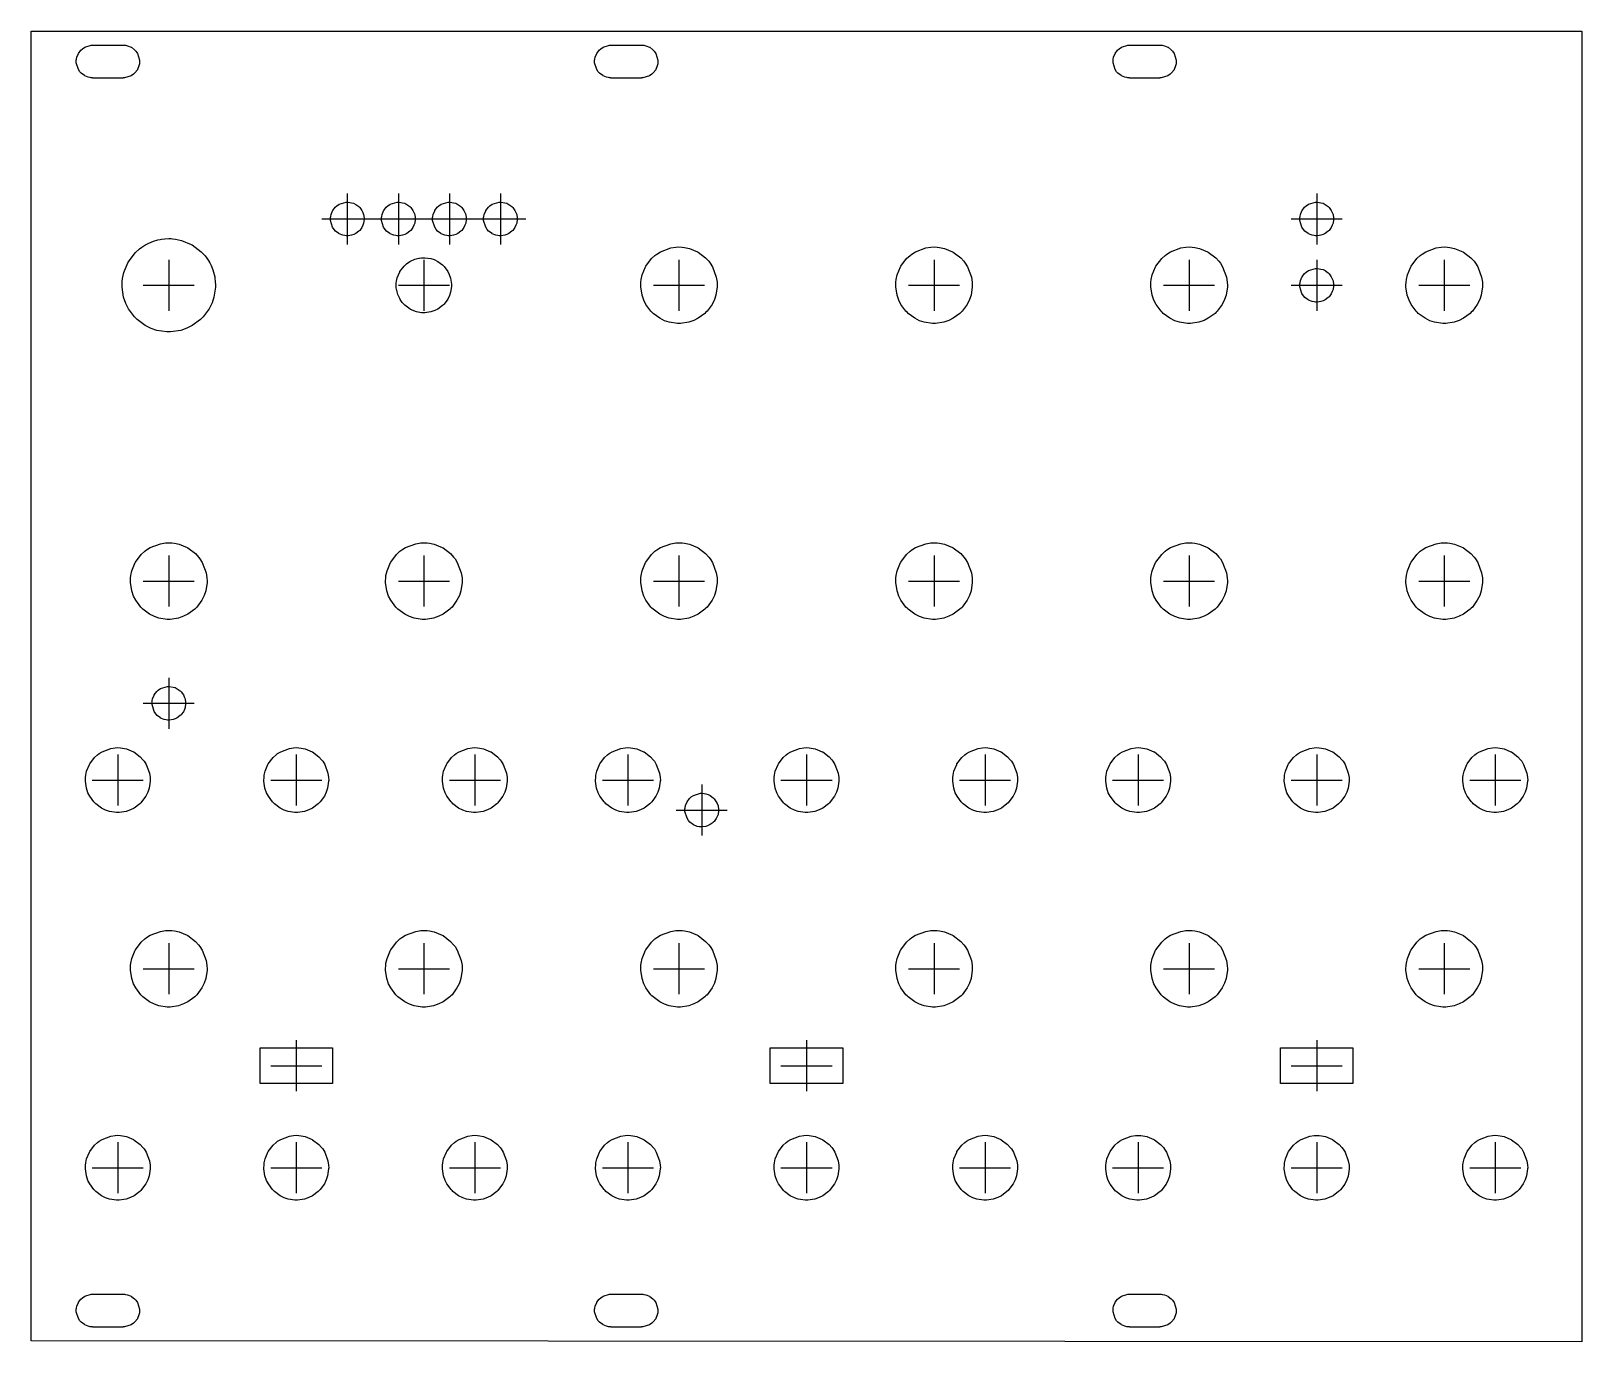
# Model space of a CAD drawing. Extents: x 0 to 152, y 0 to 129.
import ezdxf

# ---------------------------------------------------------------- set-up
doc = ezdxf.new("R2010")
doc.units = 0
doc.layers.get('0').update_dxf_attribs({"linetype": 'CONTINUOUS'})
doc.layers.add('DXF_810_PANEL_MECHANICAL_0', color=7, linetype='CONTINUOUS')

msp = doc.modelspace()

# ---------------------------------------------------------------- linework, layer by layer
at = {"color": 7}
for points in [[(4.58, 125.72, 0), (4.58, 125.86, 0), (4.59, 125.96, 0), (4.64, 126.16, 0), (4.78, 126.5, 0), (4.79, 126.52, 0), (5.03, 126.84, 0), (5.17, 126.97, 0), (5.4, 127.12, 0), (6.04, 127.32, 0), (6.18, 127.32, 0)], [(9.18, 127.32, 0), (9.31, 127.32, 0), (9.41, 127.31, 0), (9.61, 127.26, 0), (9.95, 127.12, 0), (9.98, 127.11, 0), (10.29, 126.87, 0), (10.42, 126.73, 0), (10.58, 126.5, 0), (10.77, 125.86, 0), (10.78, 125.72, 0)], [(55.38, 125.72, 0), (55.38, 125.86, 0), (55.39, 125.96, 0), (55.44, 126.16, 0), (55.58, 126.5, 0), (55.59, 126.52, 0), (55.83, 126.84, 0), (55.97, 126.97, 0), (56.2, 127.12, 0), (56.84, 127.32, 0), (56.98, 127.32, 0)], [(59.98, 127.32, 0), (60.11, 127.32, 0), (60.21, 127.31, 0), (60.41, 127.26, 0), (60.75, 127.12, 0), (60.78, 127.11, 0), (61.09, 126.87, 0), (61.22, 126.73, 0), (61.38, 126.5, 0), (61.57, 125.86, 0), (61.58, 125.72, 0)], [(106.18, 125.72, 0), (106.18, 125.86, 0), (106.19, 125.96, 0), (106.24, 126.16, 0), (106.38, 126.5, 0), (106.39, 126.52, 0), (106.63, 126.84, 0), (106.77, 126.97, 0), (107, 127.12, 0), (107.64, 127.32, 0), (107.78, 127.32, 0)], [(110.78, 127.32, 0), (110.91, 127.32, 0), (111.01, 127.31, 0), (111.21, 127.26, 0), (111.55, 127.12, 0), (111.58, 127.11, 0), (111.89, 126.87, 0), (112.02, 126.73, 0), (112.18, 126.5, 0), (112.37, 125.86, 0), (112.38, 125.72, 0)], [(6.18, 124.12, 0), (6.04, 124.13, 0), (5.94, 124.14, 0), (5.74, 124.18, 0), (5.4, 124.32, 0), (5.38, 124.34, 0), (5.06, 124.58, 0), (4.93, 124.72, 0), (4.78, 124.95, 0), (4.58, 125.59, 0), (4.58, 125.72, 0)], [(10.78, 125.72, 0), (10.77, 125.59, 0), (10.76, 125.49, 0), (10.72, 125.29, 0), (10.58, 124.95, 0), (10.56, 124.92, 0), (10.32, 124.61, 0), (10.18, 124.48, 0), (9.95, 124.32, 0), (9.31, 124.13, 0), (9.18, 124.12, 0)], [(56.98, 124.12, 0), (56.84, 124.13, 0), (56.74, 124.14, 0), (56.54, 124.18, 0), (56.2, 124.32, 0), (56.18, 124.34, 0), (55.86, 124.58, 0), (55.73, 124.72, 0), (55.58, 124.95, 0), (55.38, 125.59, 0), (55.38, 125.72, 0)], [(61.58, 125.72, 0), (61.57, 125.59, 0), (61.56, 125.49, 0), (61.52, 125.29, 0), (61.38, 124.95, 0), (61.36, 124.92, 0), (61.12, 124.61, 0), (60.98, 124.48, 0), (60.75, 124.32, 0), (60.11, 124.13, 0), (59.98, 124.12, 0)], [(107.78, 124.12, 0), (107.64, 124.13, 0), (107.54, 124.14, 0), (107.34, 124.18, 0), (107, 124.32, 0), (106.98, 124.34, 0), (106.66, 124.58, 0), (106.53, 124.72, 0), (106.38, 124.95, 0), (106.18, 125.59, 0), (106.18, 125.72, 0)], [(112.38, 125.72, 0), (112.37, 125.59, 0), (112.36, 125.49, 0), (112.32, 125.29, 0), (112.18, 124.95, 0), (112.16, 124.92, 0), (111.92, 124.61, 0), (111.78, 124.48, 0), (111.55, 124.32, 0), (110.91, 124.13, 0), (110.78, 124.12, 0)], [(31.14, 112.79, 0), (31.14, 107.79, 0), (31.14, 107.79, 0), (31.14, 107.79, 0)], [(36.14, 112.79, 0), (36.14, 107.79, 0), (36.14, 107.79, 0), (36.14, 107.79, 0)], [(41.14, 112.79, 0), (41.14, 107.79, 0), (41.14, 107.79, 0), (41.14, 107.79, 0)], [(46.14, 112.79, 0), (46.14, 107.79, 0), (46.14, 107.79, 0), (46.14, 107.79, 0)], [(126.14, 112.79, 0), (126.14, 107.79, 0), (126.14, 107.79, 0), (126.14, 107.79, 0)], [(29.49, 110.29, 0), (29.5, 110.42, 0), (29.51, 110.53, 0), (29.55, 110.74, 0), (29.7, 111.09, 0), (29.71, 111.11, 0), (29.96, 111.44, 0), (30.11, 111.57, 0), (30.34, 111.73, 0), (31.01, 111.93, 0), (31.14, 111.94, 0)], [(31.14, 111.94, 0), (31.21, 111.94, 0), (31.56, 111.88, 0), (31.76, 111.82, 0), (31.97, 111.72, 0), (32.26, 111.5, 0), (32.31, 111.46, 0)], [(32.31, 111.46, 0), (32.35, 111.41, 0), (32.57, 111.12, 0), (32.66, 110.93, 0), (32.74, 110.71, 0), (32.79, 110.35, 0), (32.79, 110.29, 0)], [(34.49, 110.29, 0), (34.5, 110.42, 0), (34.51, 110.53, 0), (34.55, 110.74, 0), (34.7, 111.09, 0), (34.71, 111.11, 0), (34.96, 111.44, 0), (35.11, 111.57, 0), (35.34, 111.73, 0), (36.01, 111.93, 0), (36.14, 111.94, 0)], [(36.14, 111.94, 0), (36.21, 111.94, 0), (36.56, 111.88, 0), (36.76, 111.82, 0), (36.97, 111.72, 0), (37.26, 111.5, 0), (37.31, 111.46, 0)], [(37.31, 111.46, 0), (37.35, 111.41, 0), (37.57, 111.12, 0), (37.66, 110.93, 0), (37.74, 110.71, 0), (37.79, 110.35, 0), (37.79, 110.29, 0)], [(39.49, 110.29, 0), (39.5, 110.42, 0), (39.51, 110.53, 0), (39.55, 110.74, 0), (39.7, 111.09, 0), (39.71, 111.11, 0), (39.96, 111.44, 0), (40.11, 111.57, 0), (40.34, 111.73, 0), (41.01, 111.93, 0), (41.14, 111.94, 0)], [(41.14, 111.94, 0), (41.21, 111.94, 0), (41.56, 111.88, 0), (41.76, 111.82, 0), (41.97, 111.72, 0), (42.26, 111.5, 0), (42.31, 111.46, 0)], [(42.31, 111.46, 0), (42.35, 111.41, 0), (42.57, 111.12, 0), (42.66, 110.93, 0), (42.74, 110.71, 0), (42.79, 110.35, 0), (42.79, 110.29, 0)], [(44.49, 110.29, 0), (44.5, 110.42, 0), (44.51, 110.53, 0), (44.55, 110.74, 0), (44.7, 111.09, 0), (44.71, 111.11, 0), (44.96, 111.44, 0), (45.11, 111.57, 0), (45.34, 111.73, 0), (46.01, 111.93, 0), (46.14, 111.94, 0)], [(46.14, 111.94, 0), (46.21, 111.94, 0), (46.56, 111.88, 0), (46.76, 111.82, 0), (46.97, 111.72, 0), (47.26, 111.5, 0), (47.31, 111.46, 0)], [(47.31, 111.46, 0), (47.35, 111.41, 0), (47.57, 111.12, 0), (47.66, 110.93, 0), (47.74, 110.71, 0), (47.79, 110.35, 0), (47.79, 110.29, 0)], [(124.49, 110.29, 0), (124.5, 110.42, 0), (124.51, 110.53, 0), (124.55, 110.74, 0), (124.7, 111.09, 0), (124.71, 111.11, 0), (124.96, 111.44, 0), (125.11, 111.57, 0), (125.34, 111.73, 0), (126.01, 111.93, 0), (126.14, 111.94, 0)], [(126.14, 111.94, 0), (126.21, 111.94, 0), (126.56, 111.88, 0), (126.76, 111.82, 0), (126.97, 111.72, 0), (127.26, 111.5, 0), (127.31, 111.46, 0)], [(127.31, 111.46, 0), (127.35, 111.41, 0), (127.57, 111.12, 0), (127.66, 110.93, 0), (127.74, 110.71, 0), (127.79, 110.35, 0), (127.79, 110.29, 0)], [(28.64, 110.29, 0), (33.64, 110.29, 0), (33.64, 110.29, 0), (33.64, 110.29, 0)], [(31.14, 108.64, 0), (31.01, 108.64, 0), (30.9, 108.66, 0), (30.69, 108.7, 0), (30.34, 108.84, 0), (30.32, 108.86, 0), (29.99, 109.1, 0), (29.86, 109.25, 0), (29.7, 109.49, 0), (29.5, 110.15, 0), (29.49, 110.29, 0)], [(32.79, 110.29, 0), (32.79, 110.22, 0), (32.74, 109.87, 0), (32.67, 109.67, 0), (32.57, 109.46, 0), (32.35, 109.17, 0), (32.31, 109.12, 0)], [(33.64, 110.29, 0), (38.64, 110.29, 0), (38.64, 110.29, 0), (38.64, 110.29, 0)], [(36.14, 108.64, 0), (36.01, 108.64, 0), (35.9, 108.66, 0), (35.69, 108.7, 0), (35.34, 108.84, 0), (35.32, 108.86, 0), (34.99, 109.1, 0), (34.86, 109.25, 0), (34.7, 109.49, 0), (34.5, 110.15, 0), (34.49, 110.29, 0)], [(37.79, 110.29, 0), (37.79, 110.22, 0), (37.74, 109.87, 0), (37.67, 109.67, 0), (37.57, 109.46, 0), (37.35, 109.17, 0), (37.31, 109.12, 0)], [(38.64, 110.29, 0), (43.64, 110.29, 0), (43.64, 110.29, 0), (43.64, 110.29, 0)], [(41.14, 108.64, 0), (41.01, 108.64, 0), (40.9, 108.66, 0), (40.69, 108.7, 0), (40.34, 108.84, 0), (40.32, 108.86, 0), (39.99, 109.1, 0), (39.86, 109.25, 0), (39.7, 109.49, 0), (39.5, 110.15, 0), (39.49, 110.29, 0)], [(42.79, 110.29, 0), (42.79, 110.22, 0), (42.74, 109.87, 0), (42.67, 109.67, 0), (42.57, 109.46, 0), (42.35, 109.17, 0), (42.31, 109.12, 0)], [(43.64, 110.29, 0), (48.64, 110.29, 0), (48.64, 110.29, 0), (48.64, 110.29, 0)], [(46.14, 108.64, 0), (46.01, 108.64, 0), (45.9, 108.66, 0), (45.69, 108.7, 0), (45.34, 108.84, 0), (45.32, 108.86, 0), (44.99, 109.1, 0), (44.86, 109.25, 0), (44.7, 109.49, 0), (44.5, 110.15, 0), (44.49, 110.29, 0)], [(47.79, 110.29, 0), (47.79, 110.22, 0), (47.74, 109.87, 0), (47.67, 109.67, 0), (47.57, 109.46, 0), (47.35, 109.17, 0), (47.31, 109.12, 0)], [(123.64, 110.29, 0), (128.64, 110.29, 0), (128.64, 110.29, 0), (128.64, 110.29, 0)], [(126.14, 108.64, 0), (126.01, 108.64, 0), (125.9, 108.66, 0), (125.69, 108.7, 0), (125.34, 108.84, 0), (125.32, 108.86, 0), (124.99, 109.1, 0), (124.86, 109.25, 0), (124.7, 109.49, 0), (124.5, 110.15, 0), (124.49, 110.29, 0)], [(127.79, 110.29, 0), (127.79, 110.22, 0), (127.74, 109.87, 0), (127.67, 109.67, 0), (127.57, 109.46, 0), (127.35, 109.17, 0), (127.31, 109.12, 0)], [(9.07, 103.79, 0), (9.07, 104.01, 0), (9.08, 104.16, 0), (9.11, 104.46, 0), (9.24, 105.03, 0), (9.63, 106, 0), (9.68, 106.08, 0), (10.36, 106.97, 0), (10.77, 107.35, 0), (11, 107.52, 0), (11.29, 107.71, 0), (11.43, 107.79, 0), (11.7, 107.93, 0), (12.13, 108.11, 0), (12.58, 108.24, 0), (12.81, 108.29, 0), (12.93, 108.31, 0), (13.27, 108.35, 0), (13.64, 108.36, 0)], [(13.64, 108.36, 0), (13.87, 108.36, 0), (14.02, 108.35, 0), (14.31, 108.31, 0), (14.88, 108.19, 0), (15.85, 107.79, 0), (15.93, 107.75, 0), (16.83, 107.07, 0), (17.2, 106.66, 0), (17.37, 106.43, 0), (17.57, 106.14, 0), (17.65, 106, 0), (17.78, 105.73, 0), (17.96, 105.3, 0), (18.09, 104.85, 0), (18.14, 104.62, 0), (18.16, 104.5, 0), (18.2, 104.16, 0), (18.22, 103.79, 0)], [(32.31, 109.12, 0), (32.26, 109.08, 0), (31.97, 108.86, 0), (31.78, 108.77, 0), (31.56, 108.69, 0), (31.21, 108.64, 0), (31.14, 108.64, 0)], [(37.31, 109.12, 0), (37.26, 109.08, 0), (36.97, 108.86, 0), (36.78, 108.77, 0), (36.56, 108.69, 0), (36.21, 108.64, 0), (36.14, 108.64, 0)], [(42.31, 109.12, 0), (42.26, 109.08, 0), (41.97, 108.86, 0), (41.78, 108.77, 0), (41.56, 108.69, 0), (41.21, 108.64, 0), (41.14, 108.64, 0)], [(47.31, 109.12, 0), (47.26, 109.08, 0), (46.97, 108.86, 0), (46.78, 108.77, 0), (46.56, 108.69, 0), (46.21, 108.64, 0), (46.14, 108.64, 0)], [(127.31, 109.12, 0), (127.26, 109.08, 0), (126.97, 108.86, 0), (126.78, 108.77, 0), (126.56, 108.69, 0), (126.21, 108.64, 0), (126.14, 108.64, 0)], [(35.94, 103.79, 0), (35.94, 104.01, 0), (35.96, 104.18, 0), (36.04, 104.52, 0), (36.27, 105.1, 0), (36.3, 105.14, 0), (36.7, 105.67, 0), (36.94, 105.9, 0), (37.25, 106.11, 0), (37.33, 106.16, 0), (37.75, 106.34, 0), (38.01, 106.42, 0), (38.15, 106.45, 0), (38.22, 106.46, 0), (38.42, 106.48, 0), (38.64, 106.49, 0)], [(38.64, 106.49, 0), (38.75, 106.49, 0), (39.33, 106.4, 0), (39.66, 106.3, 0), (40, 106.13, 0), (40.48, 105.78, 0), (40.55, 105.7, 0)], [(59.89, 103.79, 0), (59.9, 104.1, 0), (59.93, 104.34, 0), (60.03, 104.8, 0), (60.36, 105.6, 0), (60.39, 105.66, 0), (60.95, 106.4, 0), (61.29, 106.71, 0), (61.47, 106.85, 0), (61.83, 107.07, 0), (62.84, 107.45, 0), (63.33, 107.53, 0), (63.64, 107.54, 0)], [(63.64, 107.54, 0), (63.95, 107.53, 0), (64.19, 107.5, 0), (64.66, 107.4, 0), (65.45, 107.07, 0), (65.52, 107.04, 0), (66.25, 106.48, 0), (66.56, 106.14, 0), (66.7, 105.96, 0), (66.92, 105.6, 0), (67.3, 104.59, 0), (67.38, 104.1, 0), (67.39, 103.79, 0)], [(84.89, 103.79, 0), (84.9, 104.1, 0), (84.93, 104.34, 0), (85.03, 104.8, 0), (85.36, 105.6, 0), (85.39, 105.66, 0), (85.95, 106.4, 0), (86.29, 106.71, 0), (86.47, 106.85, 0), (86.83, 107.07, 0), (87.84, 107.45, 0), (88.33, 107.53, 0), (88.64, 107.54, 0)], [(88.64, 107.54, 0), (88.95, 107.53, 0), (89.19, 107.5, 0), (89.66, 107.4, 0), (90.45, 107.07, 0), (90.52, 107.04, 0), (91.25, 106.48, 0), (91.56, 106.14, 0), (91.7, 105.96, 0), (91.92, 105.6, 0), (92.3, 104.59, 0), (92.38, 104.1, 0), (92.39, 103.79, 0)], [(109.89, 103.79, 0), (109.9, 104.1, 0), (109.93, 104.34, 0), (110.03, 104.8, 0), (110.36, 105.6, 0), (110.39, 105.66, 0), (110.95, 106.4, 0), (111.29, 106.71, 0), (111.47, 106.85, 0), (111.83, 107.07, 0), (112.84, 107.45, 0), (113.33, 107.53, 0), (113.64, 107.54, 0)], [(113.64, 107.54, 0), (113.95, 107.53, 0), (114.19, 107.5, 0), (114.66, 107.4, 0), (115.45, 107.07, 0), (115.52, 107.04, 0), (116.25, 106.48, 0), (116.56, 106.14, 0), (116.7, 105.96, 0), (116.92, 105.6, 0), (117.3, 104.59, 0), (117.38, 104.1, 0), (117.39, 103.79, 0)], [(134.89, 103.79, 0), (134.9, 104.1, 0), (134.93, 104.34, 0), (135.03, 104.8, 0), (135.36, 105.6, 0), (135.39, 105.66, 0), (135.95, 106.4, 0), (136.29, 106.71, 0), (136.47, 106.85, 0), (136.83, 107.07, 0), (137.84, 107.45, 0), (138.33, 107.53, 0), (138.64, 107.54, 0)], [(138.64, 107.54, 0), (138.95, 107.53, 0), (139.19, 107.5, 0), (139.66, 107.4, 0), (140.45, 107.07, 0), (140.52, 107.04, 0), (141.25, 106.48, 0), (141.56, 106.14, 0), (141.7, 105.96, 0), (141.92, 105.6, 0), (142.3, 104.59, 0), (142.38, 104.1, 0), (142.39, 103.79, 0)], [(13.64, 106.29, 0), (13.64, 101.29, 0), (13.64, 101.29, 0), (13.64, 101.29, 0)], [(38.64, 106.29, 0), (38.64, 101.29, 0), (38.64, 101.29, 0), (38.64, 101.29, 0)], [(40.55, 105.7, 0), (40.63, 105.62, 0), (40.98, 105.15, 0), (41.13, 104.84, 0), (41.26, 104.48, 0), (41.34, 103.9, 0), (41.35, 103.79, 0)], [(63.64, 106.29, 0), (63.64, 101.29, 0), (63.64, 101.29, 0), (63.64, 101.29, 0)], [(88.64, 106.29, 0), (88.64, 101.29, 0), (88.64, 101.29, 0), (88.64, 101.29, 0)], [(113.64, 106.29, 0), (113.64, 101.29, 0), (113.64, 101.29, 0), (113.64, 101.29, 0)], [(124.49, 103.79, 0), (124.5, 103.92, 0), (124.51, 104.03, 0), (124.55, 104.24, 0), (124.7, 104.59, 0), (124.71, 104.61, 0), (124.96, 104.94, 0), (125.11, 105.07, 0), (125.34, 105.23, 0), (126.01, 105.43, 0), (126.14, 105.44, 0)], [(126.14, 106.29, 0), (126.14, 101.29, 0), (126.14, 101.29, 0), (126.14, 101.29, 0)], [(126.14, 105.44, 0), (126.21, 105.44, 0), (126.56, 105.38, 0), (126.76, 105.32, 0), (126.97, 105.22, 0), (127.26, 105, 0), (127.31, 104.96, 0)], [(127.31, 104.96, 0), (127.35, 104.91, 0), (127.57, 104.62, 0), (127.66, 104.43, 0), (127.74, 104.21, 0), (127.79, 103.85, 0), (127.79, 103.79, 0)], [(138.64, 106.29, 0), (138.64, 101.29, 0), (138.64, 101.29, 0), (138.64, 101.29, 0)], [(10.41, 100.55, 0), (10.28, 100.68, 0), (9.68, 101.49, 0), (9.43, 102, 0), (9.22, 102.62, 0), (9.07, 103.61, 0), (9.07, 103.79, 0)], [(11.14, 103.79, 0), (16.14, 103.79, 0), (16.14, 103.79, 0), (16.14, 103.79, 0)], [(18.22, 103.79, 0), (18.21, 103.61, 0), (18.06, 102.62, 0), (17.88, 102.07, 0), (17.6, 101.49, 0), (17, 100.68, 0), (16.88, 100.55, 0)], [(38.64, 101.08, 0), (38.42, 101.09, 0), (38.24, 101.11, 0), (37.91, 101.18, 0), (37.33, 101.42, 0), (37.29, 101.45, 0), (36.76, 101.85, 0), (36.53, 102.09, 0), (36.32, 102.4, 0), (36.27, 102.48, 0), (36.09, 102.89, 0), (36.01, 103.16, 0), (35.98, 103.3, 0), (35.97, 103.37, 0), (35.94, 103.57, 0), (35.94, 103.79, 0)], [(36.14, 103.79, 0), (41.14, 103.79, 0), (41.14, 103.79, 0), (41.14, 103.79, 0)], [(41.35, 103.79, 0), (41.34, 103.68, 0), (41.26, 103.1, 0), (41.15, 102.77, 0), (40.98, 102.43, 0), (40.63, 101.95, 0), (40.55, 101.88, 0)], [(60.99, 101.14, 0), (60.89, 101.24, 0), (60.4, 101.91, 0), (60.19, 102.33, 0), (60.02, 102.83, 0), (59.89, 103.64, 0), (59.89, 103.79, 0)], [(61.14, 103.79, 0), (66.14, 103.79, 0), (66.14, 103.79, 0), (66.14, 103.79, 0)], [(67.39, 103.79, 0), (67.39, 103.64, 0), (67.27, 102.83, 0), (67.12, 102.38, 0), (66.88, 101.91, 0), (66.4, 101.24, 0), (66.29, 101.14, 0)], [(85.99, 101.14, 0), (85.89, 101.24, 0), (85.4, 101.91, 0), (85.19, 102.33, 0), (85.02, 102.83, 0), (84.89, 103.64, 0), (84.89, 103.79, 0)], [(86.14, 103.79, 0), (91.14, 103.79, 0), (91.14, 103.79, 0), (91.14, 103.79, 0)], [(92.39, 103.79, 0), (92.39, 103.64, 0), (92.27, 102.83, 0), (92.12, 102.38, 0), (91.88, 101.91, 0), (91.4, 101.24, 0), (91.29, 101.14, 0)], [(110.99, 101.14, 0), (110.89, 101.24, 0), (110.4, 101.91, 0), (110.19, 102.33, 0), (110.02, 102.83, 0), (109.89, 103.64, 0), (109.89, 103.79, 0)], [(111.14, 103.79, 0), (116.14, 103.79, 0), (116.14, 103.79, 0), (116.14, 103.79, 0)], [(117.39, 103.79, 0), (117.39, 103.64, 0), (117.27, 102.83, 0), (117.12, 102.38, 0), (116.88, 101.91, 0), (116.4, 101.24, 0), (116.29, 101.14, 0)], [(123.64, 103.79, 0), (128.64, 103.79, 0), (128.64, 103.79, 0), (128.64, 103.79, 0)], [(126.14, 102.14, 0), (126.01, 102.14, 0), (125.9, 102.16, 0), (125.69, 102.2, 0), (125.34, 102.34, 0), (125.32, 102.36, 0), (124.99, 102.6, 0), (124.86, 102.75, 0), (124.7, 102.99, 0), (124.5, 103.65, 0), (124.49, 103.79, 0)], [(127.79, 103.79, 0), (127.79, 103.72, 0), (127.74, 103.37, 0), (127.67, 103.17, 0), (127.57, 102.96, 0), (127.35, 102.67, 0), (127.31, 102.62, 0)], [(135.99, 101.14, 0), (135.89, 101.24, 0), (135.4, 101.91, 0), (135.19, 102.33, 0), (135.02, 102.83, 0), (134.89, 103.64, 0), (134.89, 103.79, 0)], [(136.14, 103.79, 0), (141.14, 103.79, 0), (141.14, 103.79, 0), (141.14, 103.79, 0)], [(142.39, 103.79, 0), (142.39, 103.64, 0), (142.27, 102.83, 0), (142.12, 102.38, 0), (141.88, 101.91, 0), (141.4, 101.24, 0), (141.29, 101.14, 0)], [(40.55, 101.88, 0), (40.48, 101.8, 0), (40, 101.45, 0), (39.7, 101.3, 0), (39.33, 101.17, 0), (38.75, 101.09, 0), (38.64, 101.08, 0)], [(127.31, 102.62, 0), (127.26, 102.58, 0), (126.97, 102.36, 0), (126.78, 102.27, 0), (126.56, 102.19, 0), (126.21, 102.14, 0), (126.14, 102.14, 0)], [(13.64, 99.21, 0), (13.46, 99.22, 0), (12.47, 99.37, 0), (11.92, 99.55, 0), (11.34, 99.83, 0), (10.54, 100.43, 0), (10.41, 100.55, 0)], [(16.88, 100.55, 0), (16.74, 100.43, 0), (15.94, 99.83, 0), (15.42, 99.58, 0), (14.81, 99.37, 0), (13.82, 99.22, 0), (13.64, 99.21, 0)], [(63.64, 100.04, 0), (63.49, 100.04, 0), (62.68, 100.16, 0), (62.23, 100.31, 0), (61.76, 100.55, 0), (61.1, 101.03, 0), (60.99, 101.14, 0)], [(66.29, 101.14, 0), (66.18, 101.03, 0), (65.52, 100.55, 0), (65.1, 100.34, 0), (64.6, 100.16, 0), (63.79, 100.04, 0), (63.64, 100.04, 0)], [(88.64, 100.04, 0), (88.49, 100.04, 0), (87.68, 100.16, 0), (87.23, 100.31, 0), (86.76, 100.55, 0), (86.1, 101.03, 0), (85.99, 101.14, 0)], [(91.29, 101.14, 0), (91.18, 101.03, 0), (90.52, 100.55, 0), (90.1, 100.34, 0), (89.6, 100.16, 0), (88.79, 100.04, 0), (88.64, 100.04, 0)], [(113.64, 100.04, 0), (113.49, 100.04, 0), (112.68, 100.16, 0), (112.23, 100.31, 0), (111.76, 100.55, 0), (111.1, 101.03, 0), (110.99, 101.14, 0)], [(116.29, 101.14, 0), (116.18, 101.03, 0), (115.52, 100.55, 0), (115.1, 100.34, 0), (114.6, 100.16, 0), (113.79, 100.04, 0), (113.64, 100.04, 0)], [(138.64, 100.04, 0), (138.49, 100.04, 0), (137.68, 100.16, 0), (137.23, 100.31, 0), (136.76, 100.55, 0), (136.1, 101.03, 0), (135.99, 101.14, 0)], [(141.29, 101.14, 0), (141.18, 101.03, 0), (140.52, 100.55, 0), (140.1, 100.34, 0), (139.6, 100.16, 0), (138.79, 100.04, 0), (138.64, 100.04, 0)], [(9.89, 74.79, 0), (9.9, 75.1, 0), (9.93, 75.34, 0), (10.03, 75.8, 0), (10.36, 76.6, 0), (10.39, 76.66, 0), (10.95, 77.4, 0), (11.29, 77.71, 0), (11.47, 77.85, 0), (11.83, 78.07, 0), (12.84, 78.45, 0), (13.33, 78.53, 0), (13.64, 78.54, 0)], [(13.64, 78.54, 0), (13.95, 78.53, 0), (14.19, 78.5, 0), (14.66, 78.4, 0), (15.45, 78.07, 0), (15.52, 78.04, 0), (16.25, 77.48, 0), (16.56, 77.14, 0), (16.7, 76.96, 0), (16.92, 76.6, 0), (17.3, 75.59, 0), (17.38, 75.1, 0), (17.39, 74.79, 0)], [(34.89, 74.79, 0), (34.9, 75.1, 0), (34.93, 75.34, 0), (35.03, 75.8, 0), (35.36, 76.6, 0), (35.39, 76.66, 0), (35.95, 77.4, 0), (36.29, 77.71, 0), (36.47, 77.85, 0), (36.83, 78.07, 0), (37.84, 78.45, 0), (38.33, 78.53, 0), (38.64, 78.54, 0)], [(38.64, 78.54, 0), (38.95, 78.53, 0), (39.19, 78.5, 0), (39.66, 78.4, 0), (40.45, 78.07, 0), (40.52, 78.04, 0), (41.25, 77.48, 0), (41.56, 77.14, 0), (41.7, 76.96, 0), (41.92, 76.6, 0), (42.3, 75.59, 0), (42.38, 75.1, 0), (42.39, 74.79, 0)], [(59.89, 74.79, 0), (59.9, 75.1, 0), (59.93, 75.34, 0), (60.03, 75.8, 0), (60.36, 76.6, 0), (60.39, 76.66, 0), (60.95, 77.4, 0), (61.29, 77.71, 0), (61.47, 77.85, 0), (61.83, 78.07, 0), (62.84, 78.45, 0), (63.33, 78.53, 0), (63.64, 78.54, 0)], [(63.64, 78.54, 0), (63.95, 78.53, 0), (64.19, 78.5, 0), (64.66, 78.4, 0), (65.45, 78.07, 0), (65.52, 78.04, 0), (66.25, 77.48, 0), (66.56, 77.14, 0), (66.7, 76.96, 0), (66.92, 76.6, 0), (67.3, 75.59, 0), (67.38, 75.1, 0), (67.39, 74.79, 0)], [(84.89, 74.79, 0), (84.9, 75.1, 0), (84.93, 75.34, 0), (85.03, 75.8, 0), (85.36, 76.6, 0), (85.39, 76.66, 0), (85.95, 77.4, 0), (86.29, 77.71, 0), (86.47, 77.85, 0), (86.83, 78.07, 0), (87.84, 78.45, 0), (88.33, 78.53, 0), (88.64, 78.54, 0)], [(88.64, 78.54, 0), (88.95, 78.53, 0), (89.19, 78.5, 0), (89.66, 78.4, 0), (90.45, 78.07, 0), (90.52, 78.04, 0), (91.25, 77.48, 0), (91.56, 77.14, 0), (91.7, 76.96, 0), (91.92, 76.6, 0), (92.3, 75.59, 0), (92.38, 75.1, 0), (92.39, 74.79, 0)], [(109.89, 74.79, 0), (109.9, 75.1, 0), (109.93, 75.34, 0), (110.03, 75.8, 0), (110.36, 76.6, 0), (110.39, 76.66, 0), (110.95, 77.4, 0), (111.29, 77.71, 0), (111.47, 77.85, 0), (111.83, 78.07, 0), (112.84, 78.45, 0), (113.33, 78.53, 0), (113.64, 78.54, 0)], [(113.64, 78.54, 0), (113.95, 78.53, 0), (114.19, 78.5, 0), (114.66, 78.4, 0), (115.45, 78.07, 0), (115.52, 78.04, 0), (116.25, 77.48, 0), (116.56, 77.14, 0), (116.7, 76.96, 0), (116.92, 76.6, 0), (117.3, 75.59, 0), (117.38, 75.1, 0), (117.39, 74.79, 0)], [(134.89, 74.79, 0), (134.9, 75.1, 0), (134.93, 75.34, 0), (135.03, 75.8, 0), (135.36, 76.6, 0), (135.39, 76.66, 0), (135.95, 77.4, 0), (136.29, 77.71, 0), (136.47, 77.85, 0), (136.83, 78.07, 0), (137.84, 78.45, 0), (138.33, 78.53, 0), (138.64, 78.54, 0)], [(138.64, 78.54, 0), (138.95, 78.53, 0), (139.19, 78.5, 0), (139.66, 78.4, 0), (140.45, 78.07, 0), (140.52, 78.04, 0), (141.25, 77.48, 0), (141.56, 77.14, 0), (141.7, 76.96, 0), (141.92, 76.6, 0), (142.3, 75.59, 0), (142.38, 75.1, 0), (142.39, 74.79, 0)], [(13.64, 77.29, 0), (13.64, 72.29, 0), (13.64, 72.29, 0), (13.64, 72.29, 0)], [(38.64, 77.29, 0), (38.64, 72.29, 0), (38.64, 72.29, 0), (38.64, 72.29, 0)], [(63.64, 77.29, 0), (63.64, 72.29, 0), (63.64, 72.29, 0), (63.64, 72.29, 0)], [(88.64, 77.29, 0), (88.64, 72.29, 0), (88.64, 72.29, 0), (88.64, 72.29, 0)], [(113.64, 77.29, 0), (113.64, 72.29, 0), (113.64, 72.29, 0), (113.64, 72.29, 0)], [(138.64, 77.29, 0), (138.64, 72.29, 0), (138.64, 72.29, 0), (138.64, 72.29, 0)], [(10.99, 72.14, 0), (10.89, 72.24, 0), (10.4, 72.91, 0), (10.19, 73.33, 0), (10.02, 73.83, 0), (9.89, 74.64, 0), (9.89, 74.79, 0)], [(11.14, 74.79, 0), (16.14, 74.79, 0), (16.14, 74.79, 0), (16.14, 74.79, 0)], [(17.39, 74.79, 0), (17.39, 74.64, 0), (17.27, 73.83, 0), (17.12, 73.38, 0), (16.88, 72.91, 0), (16.4, 72.24, 0), (16.29, 72.14, 0)], [(35.99, 72.14, 0), (35.89, 72.24, 0), (35.4, 72.91, 0), (35.19, 73.33, 0), (35.02, 73.83, 0), (34.89, 74.64, 0), (34.89, 74.79, 0)], [(36.14, 74.79, 0), (41.14, 74.79, 0), (41.14, 74.79, 0), (41.14, 74.79, 0)], [(42.39, 74.79, 0), (42.39, 74.64, 0), (42.27, 73.83, 0), (42.12, 73.38, 0), (41.88, 72.91, 0), (41.4, 72.24, 0), (41.29, 72.14, 0)], [(60.99, 72.14, 0), (60.89, 72.24, 0), (60.4, 72.91, 0), (60.19, 73.33, 0), (60.02, 73.83, 0), (59.89, 74.64, 0), (59.89, 74.79, 0)], [(61.14, 74.79, 0), (66.14, 74.79, 0), (66.14, 74.79, 0), (66.14, 74.79, 0)], [(67.39, 74.79, 0), (67.39, 74.64, 0), (67.27, 73.83, 0), (67.12, 73.38, 0), (66.88, 72.91, 0), (66.4, 72.24, 0), (66.29, 72.14, 0)], [(85.99, 72.14, 0), (85.89, 72.24, 0), (85.4, 72.91, 0), (85.19, 73.33, 0), (85.02, 73.83, 0), (84.89, 74.64, 0), (84.89, 74.79, 0)], [(86.14, 74.79, 0), (91.14, 74.79, 0), (91.14, 74.79, 0), (91.14, 74.79, 0)], [(92.39, 74.79, 0), (92.39, 74.64, 0), (92.27, 73.83, 0), (92.12, 73.38, 0), (91.88, 72.91, 0), (91.4, 72.24, 0), (91.29, 72.14, 0)], [(110.99, 72.14, 0), (110.89, 72.24, 0), (110.4, 72.91, 0), (110.19, 73.33, 0), (110.02, 73.83, 0), (109.89, 74.64, 0), (109.89, 74.79, 0)], [(111.14, 74.79, 0), (116.14, 74.79, 0), (116.14, 74.79, 0), (116.14, 74.79, 0)], [(117.39, 74.79, 0), (117.39, 74.64, 0), (117.27, 73.83, 0), (117.12, 73.38, 0), (116.88, 72.91, 0), (116.4, 72.24, 0), (116.29, 72.14, 0)], [(135.99, 72.14, 0), (135.89, 72.24, 0), (135.4, 72.91, 0), (135.19, 73.33, 0), (135.02, 73.83, 0), (134.89, 74.64, 0), (134.89, 74.79, 0)], [(136.14, 74.79, 0), (141.14, 74.79, 0), (141.14, 74.79, 0), (141.14, 74.79, 0)], [(142.39, 74.79, 0), (142.39, 74.64, 0), (142.27, 73.83, 0), (142.12, 73.38, 0), (141.88, 72.91, 0), (141.4, 72.24, 0), (141.29, 72.14, 0)], [(13.64, 71.04, 0), (13.49, 71.04, 0), (12.68, 71.16, 0), (12.23, 71.31, 0), (11.76, 71.55, 0), (11.1, 72.03, 0), (10.99, 72.14, 0)], [(16.29, 72.14, 0), (16.18, 72.03, 0), (15.52, 71.55, 0), (15.1, 71.34, 0), (14.6, 71.16, 0), (13.79, 71.04, 0), (13.64, 71.04, 0)], [(38.64, 71.04, 0), (38.49, 71.04, 0), (37.68, 71.16, 0), (37.23, 71.31, 0), (36.76, 71.55, 0), (36.1, 72.03, 0), (35.99, 72.14, 0)], [(41.29, 72.14, 0), (41.18, 72.03, 0), (40.52, 71.55, 0), (40.1, 71.34, 0), (39.6, 71.16, 0), (38.79, 71.04, 0), (38.64, 71.04, 0)], [(63.64, 71.04, 0), (63.49, 71.04, 0), (62.68, 71.16, 0), (62.23, 71.31, 0), (61.76, 71.55, 0), (61.1, 72.03, 0), (60.99, 72.14, 0)], [(66.29, 72.14, 0), (66.18, 72.03, 0), (65.52, 71.55, 0), (65.1, 71.34, 0), (64.6, 71.16, 0), (63.79, 71.04, 0), (63.64, 71.04, 0)], [(88.64, 71.04, 0), (88.49, 71.04, 0), (87.68, 71.16, 0), (87.23, 71.31, 0), (86.76, 71.55, 0), (86.1, 72.03, 0), (85.99, 72.14, 0)], [(91.29, 72.14, 0), (91.18, 72.03, 0), (90.52, 71.55, 0), (90.1, 71.34, 0), (89.6, 71.16, 0), (88.79, 71.04, 0), (88.64, 71.04, 0)], [(113.64, 71.04, 0), (113.49, 71.04, 0), (112.68, 71.16, 0), (112.23, 71.31, 0), (111.76, 71.55, 0), (111.1, 72.03, 0), (110.99, 72.14, 0)], [(116.29, 72.14, 0), (116.18, 72.03, 0), (115.52, 71.55, 0), (115.1, 71.34, 0), (114.6, 71.16, 0), (113.79, 71.04, 0), (113.64, 71.04, 0)], [(138.64, 71.04, 0), (138.49, 71.04, 0), (137.68, 71.16, 0), (137.23, 71.31, 0), (136.76, 71.55, 0), (136.1, 72.03, 0), (135.99, 72.14, 0)], [(141.29, 72.14, 0), (141.18, 72.03, 0), (140.52, 71.55, 0), (140.1, 71.34, 0), (139.6, 71.16, 0), (138.79, 71.04, 0), (138.64, 71.04, 0)], [(11.99, 62.82, 0), (12, 62.95, 0), (12.01, 63.06, 0), (12.05, 63.26, 0), (12.2, 63.62, 0), (12.21, 63.64, 0), (12.46, 63.97, 0), (12.61, 64.1, 0), (12.84, 64.26, 0), (13.51, 64.46, 0), (13.64, 64.47, 0)], [(13.64, 65.32, 0), (13.64, 60.32, 0), (13.64, 60.32, 0), (13.64, 60.32, 0)], [(13.64, 64.47, 0), (13.71, 64.47, 0), (14.06, 64.41, 0), (14.26, 64.35, 0), (14.47, 64.24, 0), (14.76, 64.03, 0), (14.81, 63.98, 0)], [(14.81, 63.98, 0), (14.85, 63.94, 0), (15.07, 63.65, 0), (15.16, 63.46, 0), (15.24, 63.24, 0), (15.29, 62.88, 0), (15.29, 62.82, 0)], [(11.14, 62.82, 0), (16.14, 62.82, 0), (16.14, 62.82, 0), (16.14, 62.82, 0)], [(13.64, 61.17, 0), (13.51, 61.17, 0), (13.4, 61.19, 0), (13.19, 61.23, 0), (12.84, 61.37, 0), (12.82, 61.39, 0), (12.49, 61.63, 0), (12.36, 61.78, 0), (12.2, 62.02, 0), (12, 62.68, 0), (11.99, 62.82, 0)], [(15.29, 62.82, 0), (15.29, 62.75, 0), (15.24, 62.39, 0), (15.17, 62.2, 0), (15.07, 61.99, 0), (14.85, 61.7, 0), (14.81, 61.65, 0)], [(14.81, 61.65, 0), (14.76, 61.61, 0), (14.47, 61.39, 0), (14.28, 61.3, 0), (14.06, 61.22, 0), (13.71, 61.17, 0), (13.64, 61.17, 0)], [(5.47, 55.29, 0), (5.48, 55.55, 0), (5.5, 55.76, 0), (5.58, 56.15, 0), (5.86, 56.83, 0), (5.89, 56.88, 0), (6.36, 57.5, 0), (6.65, 57.77, 0), (6.81, 57.88, 0), (7.11, 58.07, 0), (7.96, 58.39, 0), (8.38, 58.46, 0), (8.64, 58.47, 0)], [(8.64, 58.47, 0), (8.9, 58.46, 0), (9.11, 58.43, 0), (9.5, 58.35, 0), (10.18, 58.07, 0), (10.23, 58.04, 0), (10.85, 57.57, 0), (11.11, 57.28, 0), (11.23, 57.13, 0), (11.42, 56.83, 0), (11.74, 55.97, 0), (11.81, 55.55, 0), (11.82, 55.29, 0)], [(8.64, 57.79, 0), (8.64, 52.79, 0), (8.64, 52.79, 0), (8.64, 52.79, 0)], [(22.97, 55.29, 0), (22.98, 55.55, 0), (23, 55.76, 0), (23.08, 56.15, 0), (23.36, 56.83, 0), (23.39, 56.88, 0), (23.86, 57.5, 0), (24.15, 57.77, 0), (24.31, 57.88, 0), (24.61, 58.07, 0), (25.46, 58.39, 0), (25.88, 58.46, 0), (26.14, 58.47, 0)], [(26.14, 58.47, 0), (26.4, 58.46, 0), (26.61, 58.43, 0), (27, 58.35, 0), (27.68, 58.07, 0), (27.73, 58.04, 0), (28.35, 57.57, 0), (28.61, 57.28, 0), (28.73, 57.13, 0), (28.92, 56.83, 0), (29.24, 55.97, 0), (29.31, 55.55, 0), (29.32, 55.29, 0)], [(26.14, 57.79, 0), (26.14, 52.79, 0), (26.14, 52.79, 0), (26.14, 52.79, 0)], [(40.47, 55.29, 0), (40.48, 55.55, 0), (40.5, 55.76, 0), (40.58, 56.15, 0), (40.86, 56.83, 0), (40.89, 56.88, 0), (41.36, 57.5, 0), (41.65, 57.77, 0), (41.81, 57.88, 0), (42.11, 58.07, 0), (42.96, 58.39, 0), (43.38, 58.46, 0), (43.64, 58.47, 0)], [(43.64, 58.47, 0), (43.9, 58.46, 0), (44.11, 58.43, 0), (44.5, 58.35, 0), (45.18, 58.07, 0), (45.23, 58.04, 0), (45.85, 57.57, 0), (46.11, 57.28, 0), (46.23, 57.13, 0), (46.42, 56.83, 0), (46.74, 55.97, 0), (46.81, 55.55, 0), (46.82, 55.29, 0)], [(43.64, 57.79, 0), (43.64, 52.79, 0), (43.64, 52.79, 0), (43.64, 52.79, 0)], [(55.47, 55.29, 0), (55.48, 55.55, 0), (55.5, 55.76, 0), (55.58, 56.15, 0), (55.86, 56.83, 0), (55.89, 56.88, 0), (56.36, 57.5, 0), (56.65, 57.77, 0), (56.81, 57.88, 0), (57.11, 58.07, 0), (57.96, 58.39, 0), (58.38, 58.46, 0), (58.64, 58.47, 0)], [(58.64, 58.47, 0), (58.9, 58.46, 0), (59.11, 58.43, 0), (59.5, 58.35, 0), (60.18, 58.07, 0), (60.23, 58.04, 0), (60.85, 57.57, 0), (61.11, 57.28, 0), (61.23, 57.13, 0), (61.42, 56.83, 0), (61.74, 55.97, 0), (61.81, 55.55, 0), (61.82, 55.29, 0)], [(58.64, 57.79, 0), (58.64, 52.79, 0), (58.64, 52.79, 0), (58.64, 52.79, 0)], [(72.97, 55.29, 0), (72.98, 55.55, 0), (73, 55.76, 0), (73.08, 56.15, 0), (73.36, 56.83, 0), (73.39, 56.88, 0), (73.86, 57.5, 0), (74.15, 57.77, 0), (74.31, 57.88, 0), (74.61, 58.07, 0), (75.46, 58.39, 0), (75.88, 58.46, 0), (76.14, 58.47, 0)], [(76.14, 58.47, 0), (76.4, 58.46, 0), (76.61, 58.43, 0), (77, 58.35, 0), (77.68, 58.07, 0), (77.73, 58.04, 0), (78.35, 57.57, 0), (78.61, 57.28, 0), (78.73, 57.13, 0), (78.92, 56.83, 0), (79.24, 55.97, 0), (79.31, 55.55, 0), (79.32, 55.29, 0)], [(76.14, 57.79, 0), (76.14, 52.79, 0), (76.14, 52.79, 0), (76.14, 52.79, 0)], [(90.47, 55.29, 0), (90.48, 55.55, 0), (90.5, 55.76, 0), (90.58, 56.15, 0), (90.86, 56.83, 0), (90.89, 56.88, 0), (91.36, 57.5, 0), (91.65, 57.77, 0), (91.81, 57.88, 0), (92.11, 58.07, 0), (92.96, 58.39, 0), (93.38, 58.46, 0), (93.64, 58.47, 0)], [(93.64, 58.47, 0), (93.9, 58.46, 0), (94.11, 58.43, 0), (94.5, 58.35, 0), (95.18, 58.07, 0), (95.23, 58.04, 0), (95.85, 57.57, 0), (96.11, 57.28, 0), (96.23, 57.13, 0), (96.42, 56.83, 0), (96.74, 55.97, 0), (96.81, 55.55, 0), (96.82, 55.29, 0)], [(93.64, 57.79, 0), (93.64, 52.79, 0), (93.64, 52.79, 0), (93.64, 52.79, 0)], [(105.47, 55.29, 0), (105.48, 55.55, 0), (105.5, 55.76, 0), (105.58, 56.15, 0), (105.86, 56.83, 0), (105.89, 56.88, 0), (106.36, 57.5, 0), (106.65, 57.77, 0), (106.81, 57.88, 0), (107.11, 58.07, 0), (107.96, 58.39, 0), (108.38, 58.46, 0), (108.64, 58.47, 0)], [(108.64, 58.47, 0), (108.9, 58.46, 0), (109.11, 58.43, 0), (109.5, 58.35, 0), (110.18, 58.07, 0), (110.23, 58.04, 0), (110.85, 57.57, 0), (111.11, 57.28, 0), (111.23, 57.13, 0), (111.42, 56.83, 0), (111.74, 55.97, 0), (111.81, 55.55, 0), (111.82, 55.29, 0)], [(108.64, 57.79, 0), (108.64, 52.79, 0), (108.64, 52.79, 0), (108.64, 52.79, 0)], [(122.97, 55.29, 0), (122.98, 55.55, 0), (123, 55.76, 0), (123.08, 56.15, 0), (123.36, 56.83, 0), (123.39, 56.88, 0), (123.86, 57.5, 0), (124.15, 57.77, 0), (124.31, 57.88, 0), (124.61, 58.07, 0), (125.46, 58.39, 0), (125.88, 58.46, 0), (126.14, 58.47, 0)], [(126.14, 58.47, 0), (126.4, 58.46, 0), (126.61, 58.43, 0), (127, 58.35, 0), (127.68, 58.07, 0), (127.73, 58.04, 0), (128.35, 57.57, 0), (128.61, 57.28, 0), (128.73, 57.13, 0), (128.92, 56.83, 0), (129.24, 55.97, 0), (129.31, 55.55, 0), (129.32, 55.29, 0)], [(126.14, 57.79, 0), (126.14, 52.79, 0), (126.14, 52.79, 0), (126.14, 52.79, 0)], [(140.47, 55.29, 0), (140.48, 55.55, 0), (140.5, 55.76, 0), (140.58, 56.15, 0), (140.86, 56.83, 0), (140.89, 56.88, 0), (141.36, 57.5, 0), (141.65, 57.77, 0), (141.81, 57.88, 0), (142.11, 58.07, 0), (142.96, 58.39, 0), (143.38, 58.46, 0), (143.64, 58.47, 0)], [(143.64, 58.47, 0), (143.9, 58.46, 0), (144.11, 58.43, 0), (144.5, 58.35, 0), (145.18, 58.07, 0), (145.23, 58.04, 0), (145.85, 57.57, 0), (146.11, 57.28, 0), (146.23, 57.13, 0), (146.42, 56.83, 0), (146.74, 55.97, 0), (146.81, 55.55, 0), (146.82, 55.29, 0)], [(143.64, 57.79, 0), (143.64, 52.79, 0), (143.64, 52.79, 0), (143.64, 52.79, 0)], [(6.4, 53.05, 0), (6.31, 53.14, 0), (5.9, 53.7, 0), (5.72, 54.05, 0), (5.57, 54.48, 0), (5.47, 55.17, 0), (5.47, 55.29, 0)], [(6.14, 55.29, 0), (11.14, 55.29, 0), (11.14, 55.29, 0), (11.14, 55.29, 0)], [(11.82, 55.29, 0), (11.81, 55.17, 0), (11.71, 54.48, 0), (11.58, 54.1, 0), (11.39, 53.7, 0), (10.97, 53.14, 0), (10.89, 53.05, 0)], [(23.9, 53.05, 0), (23.81, 53.14, 0), (23.4, 53.7, 0), (23.22, 54.05, 0), (23.07, 54.48, 0), (22.97, 55.17, 0), (22.97, 55.29, 0)], [(23.64, 55.29, 0), (28.64, 55.29, 0), (28.64, 55.29, 0), (28.64, 55.29, 0)], [(29.32, 55.29, 0), (29.31, 55.17, 0), (29.21, 54.48, 0), (29.08, 54.1, 0), (28.89, 53.7, 0), (28.47, 53.14, 0), (28.39, 53.05, 0)], [(41.4, 53.05, 0), (41.31, 53.14, 0), (40.9, 53.7, 0), (40.72, 54.05, 0), (40.57, 54.48, 0), (40.47, 55.17, 0), (40.47, 55.29, 0)], [(41.14, 55.29, 0), (46.14, 55.29, 0), (46.14, 55.29, 0), (46.14, 55.29, 0)], [(46.82, 55.29, 0), (46.81, 55.17, 0), (46.71, 54.48, 0), (46.58, 54.1, 0), (46.39, 53.7, 0), (45.97, 53.14, 0), (45.89, 53.05, 0)], [(56.4, 53.05, 0), (56.31, 53.14, 0), (55.9, 53.7, 0), (55.72, 54.05, 0), (55.57, 54.48, 0), (55.47, 55.17, 0), (55.47, 55.29, 0)], [(56.14, 55.29, 0), (61.14, 55.29, 0), (61.14, 55.29, 0), (61.14, 55.29, 0)], [(61.82, 55.29, 0), (61.81, 55.17, 0), (61.71, 54.48, 0), (61.58, 54.1, 0), (61.39, 53.7, 0), (60.97, 53.14, 0), (60.89, 53.05, 0)], [(65.87, 54.84, 0), (65.87, 49.84, 0), (65.87, 49.84, 0), (65.87, 49.84, 0)], [(73.9, 53.05, 0), (73.81, 53.14, 0), (73.4, 53.7, 0), (73.22, 54.05, 0), (73.07, 54.48, 0), (72.97, 55.17, 0), (72.97, 55.29, 0)], [(73.64, 55.29, 0), (78.64, 55.29, 0), (78.64, 55.29, 0), (78.64, 55.29, 0)], [(79.32, 55.29, 0), (79.31, 55.17, 0), (79.21, 54.48, 0), (79.08, 54.1, 0), (78.89, 53.7, 0), (78.47, 53.14, 0), (78.39, 53.05, 0)], [(91.4, 53.05, 0), (91.31, 53.14, 0), (90.9, 53.7, 0), (90.72, 54.05, 0), (90.57, 54.48, 0), (90.47, 55.17, 0), (90.47, 55.29, 0)], [(91.14, 55.29, 0), (96.14, 55.29, 0), (96.14, 55.29, 0), (96.14, 55.29, 0)], [(96.82, 55.29, 0), (96.81, 55.17, 0), (96.71, 54.48, 0), (96.58, 54.1, 0), (96.39, 53.7, 0), (95.97, 53.14, 0), (95.89, 53.05, 0)], [(106.4, 53.05, 0), (106.31, 53.14, 0), (105.9, 53.7, 0), (105.72, 54.05, 0), (105.57, 54.48, 0), (105.47, 55.17, 0), (105.47, 55.29, 0)], [(106.14, 55.29, 0), (111.14, 55.29, 0), (111.14, 55.29, 0), (111.14, 55.29, 0)], [(111.82, 55.29, 0), (111.81, 55.17, 0), (111.71, 54.48, 0), (111.58, 54.1, 0), (111.39, 53.7, 0), (110.97, 53.14, 0), (110.89, 53.05, 0)], [(123.9, 53.05, 0), (123.81, 53.14, 0), (123.4, 53.7, 0), (123.22, 54.05, 0), (123.07, 54.48, 0), (122.97, 55.17, 0), (122.97, 55.29, 0)], [(123.64, 55.29, 0), (128.64, 55.29, 0), (128.64, 55.29, 0), (128.64, 55.29, 0)], [(129.32, 55.29, 0), (129.31, 55.17, 0), (129.21, 54.48, 0), (129.08, 54.1, 0), (128.89, 53.7, 0), (128.47, 53.14, 0), (128.39, 53.05, 0)], [(141.4, 53.05, 0), (141.31, 53.14, 0), (140.9, 53.7, 0), (140.72, 54.05, 0), (140.57, 54.48, 0), (140.47, 55.17, 0), (140.47, 55.29, 0)], [(141.14, 55.29, 0), (146.14, 55.29, 0), (146.14, 55.29, 0), (146.14, 55.29, 0)], [(146.82, 55.29, 0), (146.81, 55.17, 0), (146.71, 54.48, 0), (146.58, 54.1, 0), (146.39, 53.7, 0), (145.97, 53.14, 0), (145.89, 53.05, 0)], [(64.22, 52.34, 0), (64.23, 52.48, 0), (64.24, 52.58, 0), (64.28, 52.79, 0), (64.43, 53.14, 0), (64.44, 53.17, 0), (64.69, 53.49, 0), (64.84, 53.63, 0), (65.07, 53.79, 0), (65.74, 53.99, 0), (65.87, 53.99, 0)], [(65.87, 53.99, 0), (65.94, 53.99, 0), (66.29, 53.94, 0), (66.49, 53.87, 0), (66.7, 53.77, 0), (66.99, 53.55, 0), (67.04, 53.51, 0)], [(67.04, 53.51, 0), (67.08, 53.46, 0), (67.3, 53.17, 0), (67.39, 52.99, 0), (67.47, 52.77, 0), (67.52, 52.41, 0), (67.52, 52.34, 0)], [(8.64, 52.12, 0), (8.51, 52.12, 0), (7.83, 52.22, 0), (7.45, 52.35, 0), (7.05, 52.55, 0), (6.49, 52.96, 0), (6.4, 53.05, 0)], [(10.89, 53.05, 0), (10.79, 52.96, 0), (10.24, 52.55, 0), (9.88, 52.37, 0), (9.45, 52.22, 0), (8.77, 52.12, 0), (8.64, 52.12, 0)], [(26.14, 52.12, 0), (26.01, 52.12, 0), (25.33, 52.22, 0), (24.95, 52.35, 0), (24.55, 52.55, 0), (23.99, 52.96, 0), (23.9, 53.05, 0)], [(28.39, 53.05, 0), (28.29, 52.96, 0), (27.74, 52.55, 0), (27.38, 52.37, 0), (26.95, 52.22, 0), (26.27, 52.12, 0), (26.14, 52.12, 0)], [(43.64, 52.12, 0), (43.51, 52.12, 0), (42.83, 52.22, 0), (42.45, 52.35, 0), (42.05, 52.55, 0), (41.49, 52.96, 0), (41.4, 53.05, 0)], [(45.89, 53.05, 0), (45.79, 52.96, 0), (45.24, 52.55, 0), (44.88, 52.37, 0), (44.45, 52.22, 0), (43.77, 52.12, 0), (43.64, 52.12, 0)], [(58.64, 52.12, 0), (58.51, 52.12, 0), (57.83, 52.22, 0), (57.45, 52.35, 0), (57.05, 52.55, 0), (56.49, 52.96, 0), (56.4, 53.05, 0)], [(60.89, 53.05, 0), (60.79, 52.96, 0), (60.24, 52.55, 0), (59.88, 52.37, 0), (59.45, 52.22, 0), (58.77, 52.12, 0), (58.64, 52.12, 0)], [(63.37, 52.34, 0), (68.37, 52.34, 0), (68.37, 52.34, 0), (68.37, 52.34, 0)], [(65.87, 50.69, 0), (65.74, 50.7, 0), (65.63, 50.71, 0), (65.42, 50.75, 0), (65.07, 50.9, 0), (65.05, 50.91, 0), (64.72, 51.16, 0), (64.59, 51.31, 0), (64.43, 51.55, 0), (64.23, 52.21, 0), (64.22, 52.34, 0)], [(67.52, 52.34, 0), (67.52, 52.28, 0), (67.47, 51.92, 0), (67.4, 51.72, 0), (67.3, 51.51, 0), (67.08, 51.22, 0), (67.04, 51.18, 0)], [(76.14, 52.12, 0), (76.01, 52.12, 0), (75.33, 52.22, 0), (74.95, 52.35, 0), (74.55, 52.55, 0), (73.99, 52.96, 0), (73.9, 53.05, 0)], [(78.39, 53.05, 0), (78.29, 52.96, 0), (77.74, 52.55, 0), (77.38, 52.37, 0), (76.95, 52.22, 0), (76.27, 52.12, 0), (76.14, 52.12, 0)], [(93.64, 52.12, 0), (93.51, 52.12, 0), (92.83, 52.22, 0), (92.45, 52.35, 0), (92.05, 52.55, 0), (91.49, 52.96, 0), (91.4, 53.05, 0)], [(95.89, 53.05, 0), (95.79, 52.96, 0), (95.24, 52.55, 0), (94.88, 52.37, 0), (94.45, 52.22, 0), (93.77, 52.12, 0), (93.64, 52.12, 0)], [(108.64, 52.12, 0), (108.51, 52.12, 0), (107.83, 52.22, 0), (107.45, 52.35, 0), (107.05, 52.55, 0), (106.49, 52.96, 0), (106.4, 53.05, 0)], [(110.89, 53.05, 0), (110.79, 52.96, 0), (110.24, 52.55, 0), (109.88, 52.37, 0), (109.45, 52.22, 0), (108.77, 52.12, 0), (108.64, 52.12, 0)], [(126.14, 52.12, 0), (126.01, 52.12, 0), (125.33, 52.22, 0), (124.95, 52.35, 0), (124.55, 52.55, 0), (123.99, 52.96, 0), (123.9, 53.05, 0)], [(128.39, 53.05, 0), (128.29, 52.96, 0), (127.74, 52.55, 0), (127.38, 52.37, 0), (126.95, 52.22, 0), (126.27, 52.12, 0), (126.14, 52.12, 0)], [(143.64, 52.12, 0), (143.51, 52.12, 0), (142.83, 52.22, 0), (142.45, 52.35, 0), (142.05, 52.55, 0), (141.49, 52.96, 0), (141.4, 53.05, 0)], [(145.89, 53.05, 0), (145.79, 52.96, 0), (145.24, 52.55, 0), (144.88, 52.37, 0), (144.45, 52.22, 0), (143.77, 52.12, 0), (143.64, 52.12, 0)], [(67.04, 51.18, 0), (66.99, 51.13, 0), (66.7, 50.92, 0), (66.51, 50.82, 0), (66.29, 50.75, 0), (65.94, 50.69, 0), (65.87, 50.69, 0)], [(9.89, 36.79, 0), (9.9, 37.1, 0), (9.93, 37.34, 0), (10.03, 37.8, 0), (10.36, 38.6, 0), (10.39, 38.66, 0), (10.95, 39.4, 0), (11.29, 39.71, 0), (11.47, 39.85, 0), (11.83, 40.07, 0), (12.84, 40.45, 0), (13.33, 40.53, 0), (13.64, 40.54, 0)], [(13.64, 40.54, 0), (13.95, 40.53, 0), (14.19, 40.5, 0), (14.66, 40.4, 0), (15.45, 40.07, 0), (15.52, 40.04, 0), (16.25, 39.48, 0), (16.56, 39.14, 0), (16.7, 38.96, 0), (16.92, 38.6, 0), (17.3, 37.59, 0), (17.38, 37.1, 0), (17.39, 36.79, 0)], [(34.89, 36.79, 0), (34.9, 37.1, 0), (34.93, 37.34, 0), (35.03, 37.8, 0), (35.36, 38.6, 0), (35.39, 38.66, 0), (35.95, 39.4, 0), (36.29, 39.71, 0), (36.47, 39.85, 0), (36.83, 40.07, 0), (37.84, 40.45, 0), (38.33, 40.53, 0), (38.64, 40.54, 0)], [(38.64, 40.54, 0), (38.95, 40.53, 0), (39.19, 40.5, 0), (39.66, 40.4, 0), (40.45, 40.07, 0), (40.52, 40.04, 0), (41.25, 39.48, 0), (41.56, 39.14, 0), (41.7, 38.96, 0), (41.92, 38.6, 0), (42.3, 37.59, 0), (42.38, 37.1, 0), (42.39, 36.79, 0)], [(59.89, 36.79, 0), (59.9, 37.1, 0), (59.93, 37.34, 0), (60.03, 37.8, 0), (60.36, 38.6, 0), (60.39, 38.66, 0), (60.95, 39.4, 0), (61.29, 39.71, 0), (61.47, 39.85, 0), (61.83, 40.07, 0), (62.84, 40.45, 0), (63.33, 40.53, 0), (63.64, 40.54, 0)], [(63.64, 40.54, 0), (63.95, 40.53, 0), (64.19, 40.5, 0), (64.66, 40.4, 0), (65.45, 40.07, 0), (65.52, 40.04, 0), (66.25, 39.48, 0), (66.56, 39.14, 0), (66.7, 38.96, 0), (66.92, 38.6, 0), (67.3, 37.59, 0), (67.38, 37.1, 0), (67.39, 36.79, 0)], [(84.89, 36.79, 0), (84.9, 37.1, 0), (84.93, 37.34, 0), (85.03, 37.8, 0), (85.36, 38.6, 0), (85.39, 38.66, 0), (85.95, 39.4, 0), (86.29, 39.71, 0), (86.47, 39.85, 0), (86.83, 40.07, 0), (87.84, 40.45, 0), (88.33, 40.53, 0), (88.64, 40.54, 0)], [(88.64, 40.54, 0), (88.95, 40.53, 0), (89.19, 40.5, 0), (89.66, 40.4, 0), (90.45, 40.07, 0), (90.52, 40.04, 0), (91.25, 39.48, 0), (91.56, 39.14, 0), (91.7, 38.96, 0), (91.92, 38.6, 0), (92.3, 37.59, 0), (92.38, 37.1, 0), (92.39, 36.79, 0)], [(109.89, 36.79, 0), (109.9, 37.1, 0), (109.93, 37.34, 0), (110.03, 37.8, 0), (110.36, 38.6, 0), (110.39, 38.66, 0), (110.95, 39.4, 0), (111.29, 39.71, 0), (111.47, 39.85, 0), (111.83, 40.07, 0), (112.84, 40.45, 0), (113.33, 40.53, 0), (113.64, 40.54, 0)], [(113.64, 40.54, 0), (113.95, 40.53, 0), (114.19, 40.5, 0), (114.66, 40.4, 0), (115.45, 40.07, 0), (115.52, 40.04, 0), (116.25, 39.48, 0), (116.56, 39.14, 0), (116.7, 38.96, 0), (116.92, 38.6, 0), (117.3, 37.59, 0), (117.38, 37.1, 0), (117.39, 36.79, 0)], [(134.89, 36.79, 0), (134.9, 37.1, 0), (134.93, 37.34, 0), (135.03, 37.8, 0), (135.36, 38.6, 0), (135.39, 38.66, 0), (135.95, 39.4, 0), (136.29, 39.71, 0), (136.47, 39.85, 0), (136.83, 40.07, 0), (137.84, 40.45, 0), (138.33, 40.53, 0), (138.64, 40.54, 0)], [(138.64, 40.54, 0), (138.95, 40.53, 0), (139.19, 40.5, 0), (139.66, 40.4, 0), (140.45, 40.07, 0), (140.52, 40.04, 0), (141.25, 39.48, 0), (141.56, 39.14, 0), (141.7, 38.96, 0), (141.92, 38.6, 0), (142.3, 37.59, 0), (142.38, 37.1, 0), (142.39, 36.79, 0)], [(13.64, 39.29, 0), (13.64, 34.29, 0), (13.64, 34.29, 0), (13.64, 34.29, 0)], [(38.64, 39.29, 0), (38.64, 34.29, 0), (38.64, 34.29, 0), (38.64, 34.29, 0)], [(63.64, 39.29, 0), (63.64, 34.29, 0), (63.64, 34.29, 0), (63.64, 34.29, 0)], [(88.64, 39.29, 0), (88.64, 34.29, 0), (88.64, 34.29, 0), (88.64, 34.29, 0)], [(113.64, 39.29, 0), (113.64, 34.29, 0), (113.64, 34.29, 0), (113.64, 34.29, 0)], [(138.64, 39.29, 0), (138.64, 34.29, 0), (138.64, 34.29, 0), (138.64, 34.29, 0)], [(10.99, 34.14, 0), (10.89, 34.24, 0), (10.4, 34.91, 0), (10.19, 35.33, 0), (10.02, 35.83, 0), (9.89, 36.64, 0), (9.89, 36.79, 0)], [(11.14, 36.79, 0), (16.14, 36.79, 0), (16.14, 36.79, 0), (16.14, 36.79, 0)], [(17.39, 36.79, 0), (17.39, 36.64, 0), (17.27, 35.83, 0), (17.12, 35.38, 0), (16.88, 34.91, 0), (16.4, 34.24, 0), (16.29, 34.14, 0)], [(35.99, 34.14, 0), (35.89, 34.24, 0), (35.4, 34.91, 0), (35.19, 35.33, 0), (35.02, 35.83, 0), (34.89, 36.64, 0), (34.89, 36.79, 0)], [(36.14, 36.79, 0), (41.14, 36.79, 0), (41.14, 36.79, 0), (41.14, 36.79, 0)], [(42.39, 36.79, 0), (42.39, 36.64, 0), (42.27, 35.83, 0), (42.12, 35.38, 0), (41.88, 34.91, 0), (41.4, 34.24, 0), (41.29, 34.14, 0)], [(60.99, 34.14, 0), (60.89, 34.24, 0), (60.4, 34.91, 0), (60.19, 35.33, 0), (60.02, 35.83, 0), (59.89, 36.64, 0), (59.89, 36.79, 0)], [(61.14, 36.79, 0), (66.14, 36.79, 0), (66.14, 36.79, 0), (66.14, 36.79, 0)], [(67.39, 36.79, 0), (67.39, 36.64, 0), (67.27, 35.83, 0), (67.12, 35.38, 0), (66.88, 34.91, 0), (66.4, 34.24, 0), (66.29, 34.14, 0)], [(85.99, 34.14, 0), (85.89, 34.24, 0), (85.4, 34.91, 0), (85.19, 35.33, 0), (85.02, 35.83, 0), (84.89, 36.64, 0), (84.89, 36.79, 0)], [(86.14, 36.79, 0), (91.14, 36.79, 0), (91.14, 36.79, 0), (91.14, 36.79, 0)], [(92.39, 36.79, 0), (92.39, 36.64, 0), (92.27, 35.83, 0), (92.12, 35.38, 0), (91.88, 34.91, 0), (91.4, 34.24, 0), (91.29, 34.14, 0)], [(110.99, 34.14, 0), (110.89, 34.24, 0), (110.4, 34.91, 0), (110.19, 35.33, 0), (110.02, 35.83, 0), (109.89, 36.64, 0), (109.89, 36.79, 0)], [(111.14, 36.79, 0), (116.14, 36.79, 0), (116.14, 36.79, 0), (116.14, 36.79, 0)], [(117.39, 36.79, 0), (117.39, 36.64, 0), (117.27, 35.83, 0), (117.12, 35.38, 0), (116.88, 34.91, 0), (116.4, 34.24, 0), (116.29, 34.14, 0)], [(135.99, 34.14, 0), (135.89, 34.24, 0), (135.4, 34.91, 0), (135.19, 35.33, 0), (135.02, 35.83, 0), (134.89, 36.64, 0), (134.89, 36.79, 0)], [(136.14, 36.79, 0), (141.14, 36.79, 0), (141.14, 36.79, 0), (141.14, 36.79, 0)], [(142.39, 36.79, 0), (142.39, 36.64, 0), (142.27, 35.83, 0), (142.12, 35.38, 0), (141.88, 34.91, 0), (141.4, 34.24, 0), (141.29, 34.14, 0)], [(13.64, 33.04, 0), (13.49, 33.04, 0), (12.68, 33.16, 0), (12.23, 33.31, 0), (11.76, 33.55, 0), (11.1, 34.03, 0), (10.99, 34.14, 0)], [(16.29, 34.14, 0), (16.18, 34.03, 0), (15.52, 33.55, 0), (15.1, 33.34, 0), (14.6, 33.16, 0), (13.79, 33.04, 0), (13.64, 33.04, 0)], [(38.64, 33.04, 0), (38.49, 33.04, 0), (37.68, 33.16, 0), (37.23, 33.31, 0), (36.76, 33.55, 0), (36.1, 34.03, 0), (35.99, 34.14, 0)], [(41.29, 34.14, 0), (41.18, 34.03, 0), (40.52, 33.55, 0), (40.1, 33.34, 0), (39.6, 33.16, 0), (38.79, 33.04, 0), (38.64, 33.04, 0)], [(63.64, 33.04, 0), (63.49, 33.04, 0), (62.68, 33.16, 0), (62.23, 33.31, 0), (61.76, 33.55, 0), (61.1, 34.03, 0), (60.99, 34.14, 0)], [(66.29, 34.14, 0), (66.18, 34.03, 0), (65.52, 33.55, 0), (65.1, 33.34, 0), (64.6, 33.16, 0), (63.79, 33.04, 0), (63.64, 33.04, 0)], [(88.64, 33.04, 0), (88.49, 33.04, 0), (87.68, 33.16, 0), (87.23, 33.31, 0), (86.76, 33.55, 0), (86.1, 34.03, 0), (85.99, 34.14, 0)], [(91.29, 34.14, 0), (91.18, 34.03, 0), (90.52, 33.55, 0), (90.1, 33.34, 0), (89.6, 33.16, 0), (88.79, 33.04, 0), (88.64, 33.04, 0)], [(113.64, 33.04, 0), (113.49, 33.04, 0), (112.68, 33.16, 0), (112.23, 33.31, 0), (111.76, 33.55, 0), (111.1, 34.03, 0), (110.99, 34.14, 0)], [(116.29, 34.14, 0), (116.18, 34.03, 0), (115.52, 33.55, 0), (115.1, 33.34, 0), (114.6, 33.16, 0), (113.79, 33.04, 0), (113.64, 33.04, 0)], [(138.64, 33.04, 0), (138.49, 33.04, 0), (137.68, 33.16, 0), (137.23, 33.31, 0), (136.76, 33.55, 0), (136.1, 34.03, 0), (135.99, 34.14, 0)], [(141.29, 34.14, 0), (141.18, 34.03, 0), (140.52, 33.55, 0), (140.1, 33.34, 0), (139.6, 33.16, 0), (138.79, 33.04, 0), (138.64, 33.04, 0)], [(26.14, 29.79, 0), (26.14, 24.79, 0), (26.14, 24.79, 0), (26.14, 24.79, 0)], [(76.14, 29.79, 0), (76.14, 24.79, 0), (76.14, 24.79, 0), (76.14, 24.79, 0)], [(126.14, 29.79, 0), (126.14, 24.79, 0), (126.14, 24.79, 0), (126.14, 24.79, 0)], [(23.64, 27.29, 0), (28.64, 27.29, 0), (28.64, 27.29, 0), (28.64, 27.29, 0)], [(73.64, 27.29, 0), (78.64, 27.29, 0), (78.64, 27.29, 0), (78.64, 27.29, 0)], [(123.64, 27.29, 0), (128.64, 27.29, 0), (128.64, 27.29, 0), (128.64, 27.29, 0)], [(5.47, 17.29, 0), (5.48, 17.55, 0), (5.5, 17.76, 0), (5.58, 18.15, 0), (5.86, 18.83, 0), (5.89, 18.88, 0), (6.36, 19.5, 0), (6.65, 19.77, 0), (6.81, 19.88, 0), (7.11, 20.07, 0), (7.96, 20.39, 0), (8.38, 20.46, 0), (8.64, 20.47, 0)], [(8.64, 20.47, 0), (8.9, 20.46, 0), (9.11, 20.43, 0), (9.5, 20.35, 0), (10.18, 20.07, 0), (10.23, 20.04, 0), (10.85, 19.57, 0), (11.11, 19.28, 0), (11.23, 19.13, 0), (11.42, 18.83, 0), (11.74, 17.97, 0), (11.81, 17.55, 0), (11.82, 17.29, 0)], [(8.64, 19.79, 0), (8.64, 14.79, 0), (8.64, 14.79, 0), (8.64, 14.79, 0)], [(22.97, 17.29, 0), (22.98, 17.55, 0), (23, 17.76, 0), (23.08, 18.15, 0), (23.36, 18.83, 0), (23.39, 18.88, 0), (23.86, 19.5, 0), (24.15, 19.77, 0), (24.31, 19.88, 0), (24.61, 20.07, 0), (25.46, 20.39, 0), (25.88, 20.46, 0), (26.14, 20.47, 0)], [(26.14, 20.47, 0), (26.4, 20.46, 0), (26.61, 20.43, 0), (27, 20.35, 0), (27.68, 20.07, 0), (27.73, 20.04, 0), (28.35, 19.57, 0), (28.61, 19.28, 0), (28.73, 19.13, 0), (28.92, 18.83, 0), (29.24, 17.97, 0), (29.31, 17.55, 0), (29.32, 17.29, 0)], [(26.14, 19.79, 0), (26.14, 14.79, 0), (26.14, 14.79, 0), (26.14, 14.79, 0)], [(40.47, 17.29, 0), (40.48, 17.55, 0), (40.5, 17.76, 0), (40.58, 18.15, 0), (40.86, 18.83, 0), (40.89, 18.88, 0), (41.36, 19.5, 0), (41.65, 19.77, 0), (41.81, 19.88, 0), (42.11, 20.07, 0), (42.96, 20.39, 0), (43.38, 20.46, 0), (43.64, 20.47, 0)], [(43.64, 20.47, 0), (43.9, 20.46, 0), (44.11, 20.43, 0), (44.5, 20.35, 0), (45.18, 20.07, 0), (45.23, 20.04, 0), (45.85, 19.57, 0), (46.11, 19.28, 0), (46.23, 19.13, 0), (46.42, 18.83, 0), (46.74, 17.97, 0), (46.81, 17.55, 0), (46.82, 17.29, 0)], [(43.64, 19.79, 0), (43.64, 14.79, 0), (43.64, 14.79, 0), (43.64, 14.79, 0)], [(55.47, 17.29, 0), (55.48, 17.55, 0), (55.5, 17.76, 0), (55.58, 18.15, 0), (55.86, 18.83, 0), (55.89, 18.88, 0), (56.36, 19.5, 0), (56.65, 19.77, 0), (56.81, 19.88, 0), (57.11, 20.07, 0), (57.96, 20.39, 0), (58.38, 20.46, 0), (58.64, 20.47, 0)], [(58.64, 20.47, 0), (58.9, 20.46, 0), (59.11, 20.43, 0), (59.5, 20.35, 0), (60.18, 20.07, 0), (60.23, 20.04, 0), (60.85, 19.57, 0), (61.11, 19.28, 0), (61.23, 19.13, 0), (61.42, 18.83, 0), (61.74, 17.97, 0), (61.81, 17.55, 0), (61.82, 17.29, 0)], [(58.64, 19.79, 0), (58.64, 14.79, 0), (58.64, 14.79, 0), (58.64, 14.79, 0)], [(72.97, 17.29, 0), (72.98, 17.55, 0), (73, 17.76, 0), (73.08, 18.15, 0), (73.36, 18.83, 0), (73.39, 18.88, 0), (73.86, 19.5, 0), (74.15, 19.77, 0), (74.31, 19.88, 0), (74.61, 20.07, 0), (75.46, 20.39, 0), (75.88, 20.46, 0), (76.14, 20.47, 0)], [(76.14, 20.47, 0), (76.4, 20.46, 0), (76.61, 20.43, 0), (77, 20.35, 0), (77.68, 20.07, 0), (77.73, 20.04, 0), (78.35, 19.57, 0), (78.61, 19.28, 0), (78.73, 19.13, 0), (78.92, 18.83, 0), (79.24, 17.97, 0), (79.31, 17.55, 0), (79.32, 17.29, 0)], [(76.14, 19.79, 0), (76.14, 14.79, 0), (76.14, 14.79, 0), (76.14, 14.79, 0)], [(90.47, 17.29, 0), (90.48, 17.55, 0), (90.5, 17.76, 0), (90.58, 18.15, 0), (90.86, 18.83, 0), (90.89, 18.88, 0), (91.36, 19.5, 0), (91.65, 19.77, 0), (91.81, 19.88, 0), (92.11, 20.07, 0), (92.96, 20.39, 0), (93.38, 20.46, 0), (93.64, 20.47, 0)], [(93.64, 20.47, 0), (93.9, 20.46, 0), (94.11, 20.43, 0), (94.5, 20.35, 0), (95.18, 20.07, 0), (95.23, 20.04, 0), (95.85, 19.57, 0), (96.11, 19.28, 0), (96.23, 19.13, 0), (96.42, 18.83, 0), (96.74, 17.97, 0), (96.81, 17.55, 0), (96.82, 17.29, 0)], [(93.64, 19.79, 0), (93.64, 14.79, 0), (93.64, 14.79, 0), (93.64, 14.79, 0)], [(105.47, 17.29, 0), (105.48, 17.55, 0), (105.5, 17.75, 0), (105.59, 18.15, 0), (105.86, 18.82, 0), (105.89, 18.88, 0), (106.36, 19.5, 0), (106.65, 19.76, 0), (106.81, 19.88, 0), (107.11, 20.07, 0), (107.96, 20.39, 0), (108.38, 20.45, 0), (108.64, 20.46, 0)], [(108.64, 20.46, 0), (108.9, 20.45, 0), (109.11, 20.43, 0), (109.5, 20.35, 0), (110.18, 20.07, 0), (110.23, 20.04, 0), (110.85, 19.57, 0), (111.12, 19.28, 0), (111.23, 19.12, 0), (111.42, 18.82, 0), (111.74, 17.97, 0), (111.81, 17.55, 0), (111.82, 17.29, 0)], [(108.64, 19.79, 0), (108.64, 14.79, 0), (108.64, 14.79, 0), (108.64, 14.79, 0)], [(122.97, 17.29, 0), (122.98, 17.55, 0), (123, 17.75, 0), (123.08, 18.15, 0), (123.36, 18.82, 0), (123.39, 18.88, 0), (123.86, 19.5, 0), (124.15, 19.76, 0), (124.31, 19.88, 0), (124.61, 20.07, 0), (125.46, 20.39, 0), (125.88, 20.45, 0), (126.14, 20.46, 0)], [(126.14, 20.46, 0), (126.4, 20.45, 0), (126.61, 20.43, 0), (127, 20.35, 0), (127.68, 20.07, 0), (127.73, 20.04, 0), (128.35, 19.57, 0), (128.61, 19.28, 0), (128.73, 19.12, 0), (128.92, 18.82, 0), (129.24, 17.97, 0), (129.31, 17.55, 0), (129.32, 17.29, 0)], [(126.14, 19.79, 0), (126.14, 14.79, 0), (126.14, 14.79, 0), (126.14, 14.79, 0)], [(140.47, 17.29, 0), (140.48, 17.55, 0), (140.5, 17.76, 0), (140.58, 18.15, 0), (140.86, 18.83, 0), (140.89, 18.88, 0), (141.36, 19.5, 0), (141.65, 19.77, 0), (141.81, 19.88, 0), (142.11, 20.07, 0), (142.96, 20.39, 0), (143.38, 20.46, 0), (143.64, 20.47, 0)], [(143.64, 20.47, 0), (143.9, 20.46, 0), (144.11, 20.43, 0), (144.5, 20.35, 0), (145.18, 20.07, 0), (145.23, 20.04, 0), (145.85, 19.57, 0), (146.11, 19.28, 0), (146.23, 19.13, 0), (146.42, 18.83, 0), (146.74, 17.97, 0), (146.81, 17.55, 0), (146.82, 17.29, 0)], [(143.64, 19.79, 0), (143.64, 14.79, 0), (143.64, 14.79, 0), (143.64, 14.79, 0)], [(6.4, 15.05, 0), (6.31, 15.14, 0), (5.9, 15.7, 0), (5.72, 16.05, 0), (5.57, 16.48, 0), (5.47, 17.17, 0), (5.47, 17.29, 0)], [(6.14, 17.29, 0), (11.14, 17.29, 0), (11.14, 17.29, 0), (11.14, 17.29, 0)], [(11.82, 17.29, 0), (11.81, 17.17, 0), (11.71, 16.48, 0), (11.58, 16.1, 0), (11.39, 15.7, 0), (10.97, 15.14, 0), (10.89, 15.05, 0)], [(23.9, 15.05, 0), (23.81, 15.14, 0), (23.4, 15.7, 0), (23.22, 16.05, 0), (23.07, 16.48, 0), (22.97, 17.17, 0), (22.97, 17.29, 0)], [(23.64, 17.29, 0), (28.64, 17.29, 0), (28.64, 17.29, 0), (28.64, 17.29, 0)], [(29.32, 17.29, 0), (29.31, 17.17, 0), (29.21, 16.48, 0), (29.08, 16.1, 0), (28.89, 15.7, 0), (28.47, 15.14, 0), (28.39, 15.05, 0)], [(41.4, 15.05, 0), (41.31, 15.14, 0), (40.9, 15.7, 0), (40.72, 16.05, 0), (40.57, 16.48, 0), (40.47, 17.17, 0), (40.47, 17.29, 0)], [(41.14, 17.29, 0), (46.14, 17.29, 0), (46.14, 17.29, 0), (46.14, 17.29, 0)], [(46.82, 17.29, 0), (46.81, 17.17, 0), (46.71, 16.48, 0), (46.58, 16.1, 0), (46.39, 15.7, 0), (45.97, 15.14, 0), (45.89, 15.05, 0)], [(56.4, 15.05, 0), (56.31, 15.14, 0), (55.9, 15.7, 0), (55.72, 16.05, 0), (55.57, 16.48, 0), (55.47, 17.17, 0), (55.47, 17.29, 0)], [(56.14, 17.29, 0), (61.14, 17.29, 0), (61.14, 17.29, 0), (61.14, 17.29, 0)], [(61.82, 17.29, 0), (61.81, 17.17, 0), (61.71, 16.48, 0), (61.58, 16.1, 0), (61.39, 15.7, 0), (60.97, 15.14, 0), (60.89, 15.05, 0)], [(73.9, 15.05, 0), (73.81, 15.14, 0), (73.4, 15.7, 0), (73.22, 16.05, 0), (73.07, 16.48, 0), (72.97, 17.17, 0), (72.97, 17.29, 0)], [(73.64, 17.29, 0), (78.64, 17.29, 0), (78.64, 17.29, 0), (78.64, 17.29, 0)], [(79.32, 17.29, 0), (79.31, 17.17, 0), (79.21, 16.48, 0), (79.08, 16.1, 0), (78.89, 15.7, 0), (78.47, 15.14, 0), (78.39, 15.05, 0)], [(91.4, 15.05, 0), (91.31, 15.14, 0), (90.9, 15.7, 0), (90.72, 16.05, 0), (90.57, 16.48, 0), (90.47, 17.17, 0), (90.47, 17.29, 0)], [(91.14, 17.29, 0), (96.14, 17.29, 0), (96.14, 17.29, 0), (96.14, 17.29, 0)], [(96.82, 17.29, 0), (96.81, 17.17, 0), (96.71, 16.48, 0), (96.58, 16.1, 0), (96.39, 15.7, 0), (95.97, 15.14, 0), (95.89, 15.05, 0)], [(106.4, 15.04, 0), (106.31, 15.13, 0), (105.9, 15.69, 0), (105.72, 16.05, 0), (105.57, 16.47, 0), (105.47, 17.16, 0), (105.47, 17.29, 0)], [(106.14, 17.29, 0), (111.14, 17.29, 0), (111.14, 17.29, 0), (111.14, 17.29, 0)], [(111.82, 17.29, 0), (111.81, 17.16, 0), (111.71, 16.47, 0), (111.59, 16.1, 0), (111.39, 15.69, 0), (110.97, 15.13, 0), (110.89, 15.04, 0)], [(123.9, 15.04, 0), (123.81, 15.13, 0), (123.4, 15.69, 0), (123.22, 16.05, 0), (123.07, 16.47, 0), (122.97, 17.16, 0), (122.97, 17.29, 0)], [(123.64, 17.29, 0), (128.64, 17.29, 0), (128.64, 17.29, 0), (128.64, 17.29, 0)], [(129.32, 17.29, 0), (129.31, 17.16, 0), (129.21, 16.47, 0), (129.08, 16.1, 0), (128.89, 15.69, 0), (128.47, 15.13, 0), (128.39, 15.04, 0)], [(141.4, 15.05, 0), (141.31, 15.14, 0), (140.9, 15.7, 0), (140.72, 16.05, 0), (140.57, 16.48, 0), (140.47, 17.17, 0), (140.47, 17.29, 0)], [(141.14, 17.29, 0), (146.14, 17.29, 0), (146.14, 17.29, 0), (146.14, 17.29, 0)], [(146.82, 17.29, 0), (146.81, 17.17, 0), (146.71, 16.48, 0), (146.58, 16.1, 0), (146.39, 15.7, 0), (145.97, 15.14, 0), (145.89, 15.05, 0)], [(8.64, 14.12, 0), (8.51, 14.12, 0), (7.83, 14.22, 0), (7.45, 14.35, 0), (7.05, 14.55, 0), (6.49, 14.96, 0), (6.4, 15.05, 0)], [(10.89, 15.05, 0), (10.79, 14.96, 0), (10.24, 14.55, 0), (9.88, 14.37, 0), (9.45, 14.22, 0), (8.77, 14.12, 0), (8.64, 14.12, 0)], [(26.14, 14.12, 0), (26.01, 14.12, 0), (25.33, 14.22, 0), (24.95, 14.35, 0), (24.55, 14.55, 0), (23.99, 14.96, 0), (23.9, 15.05, 0)], [(28.39, 15.05, 0), (28.29, 14.96, 0), (27.74, 14.55, 0), (27.38, 14.37, 0), (26.95, 14.22, 0), (26.27, 14.12, 0), (26.14, 14.12, 0)], [(43.64, 14.12, 0), (43.51, 14.12, 0), (42.83, 14.22, 0), (42.45, 14.35, 0), (42.05, 14.55, 0), (41.49, 14.96, 0), (41.4, 15.05, 0)], [(45.89, 15.05, 0), (45.79, 14.96, 0), (45.24, 14.55, 0), (44.88, 14.37, 0), (44.45, 14.22, 0), (43.77, 14.12, 0), (43.64, 14.12, 0)], [(58.64, 14.12, 0), (58.51, 14.12, 0), (57.83, 14.22, 0), (57.45, 14.35, 0), (57.05, 14.55, 0), (56.49, 14.96, 0), (56.4, 15.05, 0)], [(60.89, 15.05, 0), (60.79, 14.96, 0), (60.24, 14.55, 0), (59.88, 14.37, 0), (59.45, 14.22, 0), (58.77, 14.12, 0), (58.64, 14.12, 0)], [(76.14, 14.12, 0), (76.01, 14.12, 0), (75.33, 14.22, 0), (74.95, 14.35, 0), (74.55, 14.55, 0), (73.99, 14.96, 0), (73.9, 15.05, 0)], [(78.39, 15.05, 0), (78.29, 14.96, 0), (77.74, 14.55, 0), (77.38, 14.37, 0), (76.95, 14.22, 0), (76.27, 14.12, 0), (76.14, 14.12, 0)], [(93.64, 14.12, 0), (93.51, 14.12, 0), (92.83, 14.22, 0), (92.45, 14.35, 0), (92.05, 14.55, 0), (91.49, 14.96, 0), (91.4, 15.05, 0)], [(95.89, 15.05, 0), (95.79, 14.96, 0), (95.24, 14.55, 0), (94.88, 14.37, 0), (94.45, 14.22, 0), (93.77, 14.12, 0), (93.64, 14.12, 0)], [(108.64, 14.11, 0), (108.52, 14.12, 0), (107.83, 14.22, 0), (107.45, 14.35, 0), (107.05, 14.54, 0), (106.49, 14.96, 0), (106.4, 15.04, 0)], [(110.89, 15.04, 0), (110.8, 14.96, 0), (110.24, 14.54, 0), (109.88, 14.36, 0), (109.46, 14.22, 0), (108.77, 14.12, 0), (108.64, 14.11, 0)], [(126.14, 14.11, 0), (126.01, 14.12, 0), (125.33, 14.22, 0), (124.95, 14.35, 0), (124.55, 14.54, 0), (123.99, 14.96, 0), (123.9, 15.04, 0)], [(128.39, 15.04, 0), (128.29, 14.96, 0), (127.74, 14.54, 0), (127.38, 14.36, 0), (126.95, 14.22, 0), (126.27, 14.12, 0), (126.14, 14.11, 0)], [(143.64, 14.12, 0), (143.51, 14.12, 0), (142.83, 14.22, 0), (142.45, 14.35, 0), (142.05, 14.55, 0), (141.49, 14.96, 0), (141.4, 15.05, 0)], [(145.89, 15.05, 0), (145.79, 14.96, 0), (145.24, 14.55, 0), (144.88, 14.37, 0), (144.45, 14.22, 0), (143.77, 14.12, 0), (143.64, 14.12, 0)], [(4.58, 3.29, 0), (4.58, 3.43, 0), (4.59, 3.53, 0), (4.64, 3.73, 0), (4.78, 4.07, 0), (4.79, 4.1, 0), (5.03, 4.41, 0), (5.17, 4.54, 0), (5.4, 4.7, 0), (6.04, 4.89, 0), (6.18, 4.89, 0)], [(9.18, 4.89, 0), (9.31, 4.89, 0), (9.41, 4.88, 0), (9.61, 4.84, 0), (9.95, 4.7, 0), (9.98, 4.68, 0), (10.29, 4.44, 0), (10.42, 4.3, 0), (10.58, 4.07, 0), (10.77, 3.43, 0), (10.78, 3.29, 0)], [(55.38, 3.29, 0), (55.38, 3.43, 0), (55.39, 3.53, 0), (55.44, 3.73, 0), (55.58, 4.07, 0), (55.59, 4.1, 0), (55.83, 4.41, 0), (55.97, 4.54, 0), (56.2, 4.7, 0), (56.84, 4.89, 0), (56.98, 4.89, 0)], [(59.98, 4.89, 0), (60.11, 4.89, 0), (60.21, 4.88, 0), (60.41, 4.84, 0), (60.75, 4.7, 0), (60.78, 4.68, 0), (61.09, 4.44, 0), (61.22, 4.3, 0), (61.38, 4.07, 0), (61.57, 3.43, 0), (61.58, 3.29, 0)], [(106.18, 3.29, 0), (106.18, 3.43, 0), (106.19, 3.53, 0), (106.24, 3.73, 0), (106.38, 4.07, 0), (106.39, 4.1, 0), (106.63, 4.41, 0), (106.77, 4.54, 0), (107, 4.7, 0), (107.64, 4.89, 0), (107.78, 4.89, 0)], [(110.78, 4.89, 0), (110.91, 4.89, 0), (111.01, 4.88, 0), (111.21, 4.84, 0), (111.55, 4.7, 0), (111.58, 4.68, 0), (111.89, 4.44, 0), (112.02, 4.3, 0), (112.18, 4.07, 0), (112.37, 3.43, 0), (112.38, 3.29, 0)], [(6.18, 1.69, 0), (6.04, 1.7, 0), (5.94, 1.71, 0), (5.74, 1.75, 0), (5.4, 1.89, 0), (5.38, 1.91, 0), (5.06, 2.15, 0), (4.93, 2.29, 0), (4.78, 2.52, 0), (4.58, 3.16, 0), (4.58, 3.29, 0)], [(10.78, 3.29, 0), (10.77, 3.16, 0), (10.76, 3.06, 0), (10.72, 2.86, 0), (10.58, 2.52, 0), (10.56, 2.49, 0), (10.32, 2.18, 0), (10.18, 2.05, 0), (9.95, 1.89, 0), (9.31, 1.7, 0), (9.18, 1.69, 0)], [(56.98, 1.69, 0), (56.84, 1.7, 0), (56.74, 1.71, 0), (56.54, 1.75, 0), (56.2, 1.89, 0), (56.18, 1.91, 0), (55.86, 2.15, 0), (55.73, 2.29, 0), (55.58, 2.52, 0), (55.38, 3.16, 0), (55.38, 3.29, 0)], [(61.58, 3.29, 0), (61.57, 3.16, 0), (61.56, 3.06, 0), (61.52, 2.86, 0), (61.38, 2.52, 0), (61.36, 2.49, 0), (61.12, 2.18, 0), (60.98, 2.05, 0), (60.75, 1.89, 0), (60.11, 1.7, 0), (59.98, 1.69, 0)], [(107.78, 1.69, 0), (107.64, 1.7, 0), (107.54, 1.71, 0), (107.34, 1.75, 0), (107, 1.89, 0), (106.98, 1.91, 0), (106.66, 2.15, 0), (106.53, 2.29, 0), (106.38, 2.52, 0), (106.18, 3.16, 0), (106.18, 3.29, 0)], [(112.38, 3.29, 0), (112.37, 3.16, 0), (112.36, 3.06, 0), (112.32, 2.86, 0), (112.18, 2.52, 0), (112.16, 2.49, 0), (111.92, 2.18, 0), (111.78, 2.05, 0), (111.55, 1.89, 0), (110.91, 1.7, 0), (110.78, 1.69, 0)]]:
    msp.add_polyline3d(points, dxfattribs=at)
at = {"layer": 'DXF_810_PANEL_MECHANICAL_0', "color": 18}
for p, q in [((0.14, 128.71), (152.14, 128.71)), ((0.14, 0.31), (0.14, 128.71)), ((152.14, 128.71), (152.14, 0.21)), ((22.59, 25.54), (22.59, 29.04)), ((22.59, 29.04), (29.69, 29.04)), ((29.69, 29.04), (29.69, 25.54)), ((72.59, 25.54), (72.59, 29.04)), ((72.59, 29.04), (79.69, 29.04)), ((79.69, 29.04), (79.69, 25.54)), ((122.59, 25.54), (122.59, 29.04)), ((122.59, 29.04), (129.69, 29.04)), ((129.69, 29.04), (129.69, 25.54)), ((29.69, 25.54), (22.59, 25.54)), ((79.69, 25.54), (72.59, 25.54)), ((129.69, 25.54), (122.59, 25.54)), ((152.14, 0.21), (0.14, 0.31))]:
    msp.add_line(p, q, dxfattribs=at)
at = {"layer": 'DXF_810_PANEL_MECHANICAL_0', "color": 1}
for p, q in [((6.18, 127.32), (9.18, 127.32)), ((56.98, 127.32), (59.98, 127.32)), ((107.78, 127.32), (110.78, 127.32)), ((6.18, 124.12), (9.18, 124.12)), ((56.98, 124.12), (59.98, 124.12)), ((107.78, 124.12), (110.78, 124.12)), ((6.18, 4.89), (9.18, 4.89)), ((56.98, 4.89), (59.98, 4.89)), ((107.78, 4.89), (110.78, 4.89)), ((6.18, 1.69), (9.18, 1.69)), ((56.98, 1.69), (59.98, 1.69)), ((107.78, 1.69), (110.78, 1.69))]:
    msp.add_line(p, q, dxfattribs=at)

doc.saveas('drawing.dxf')
